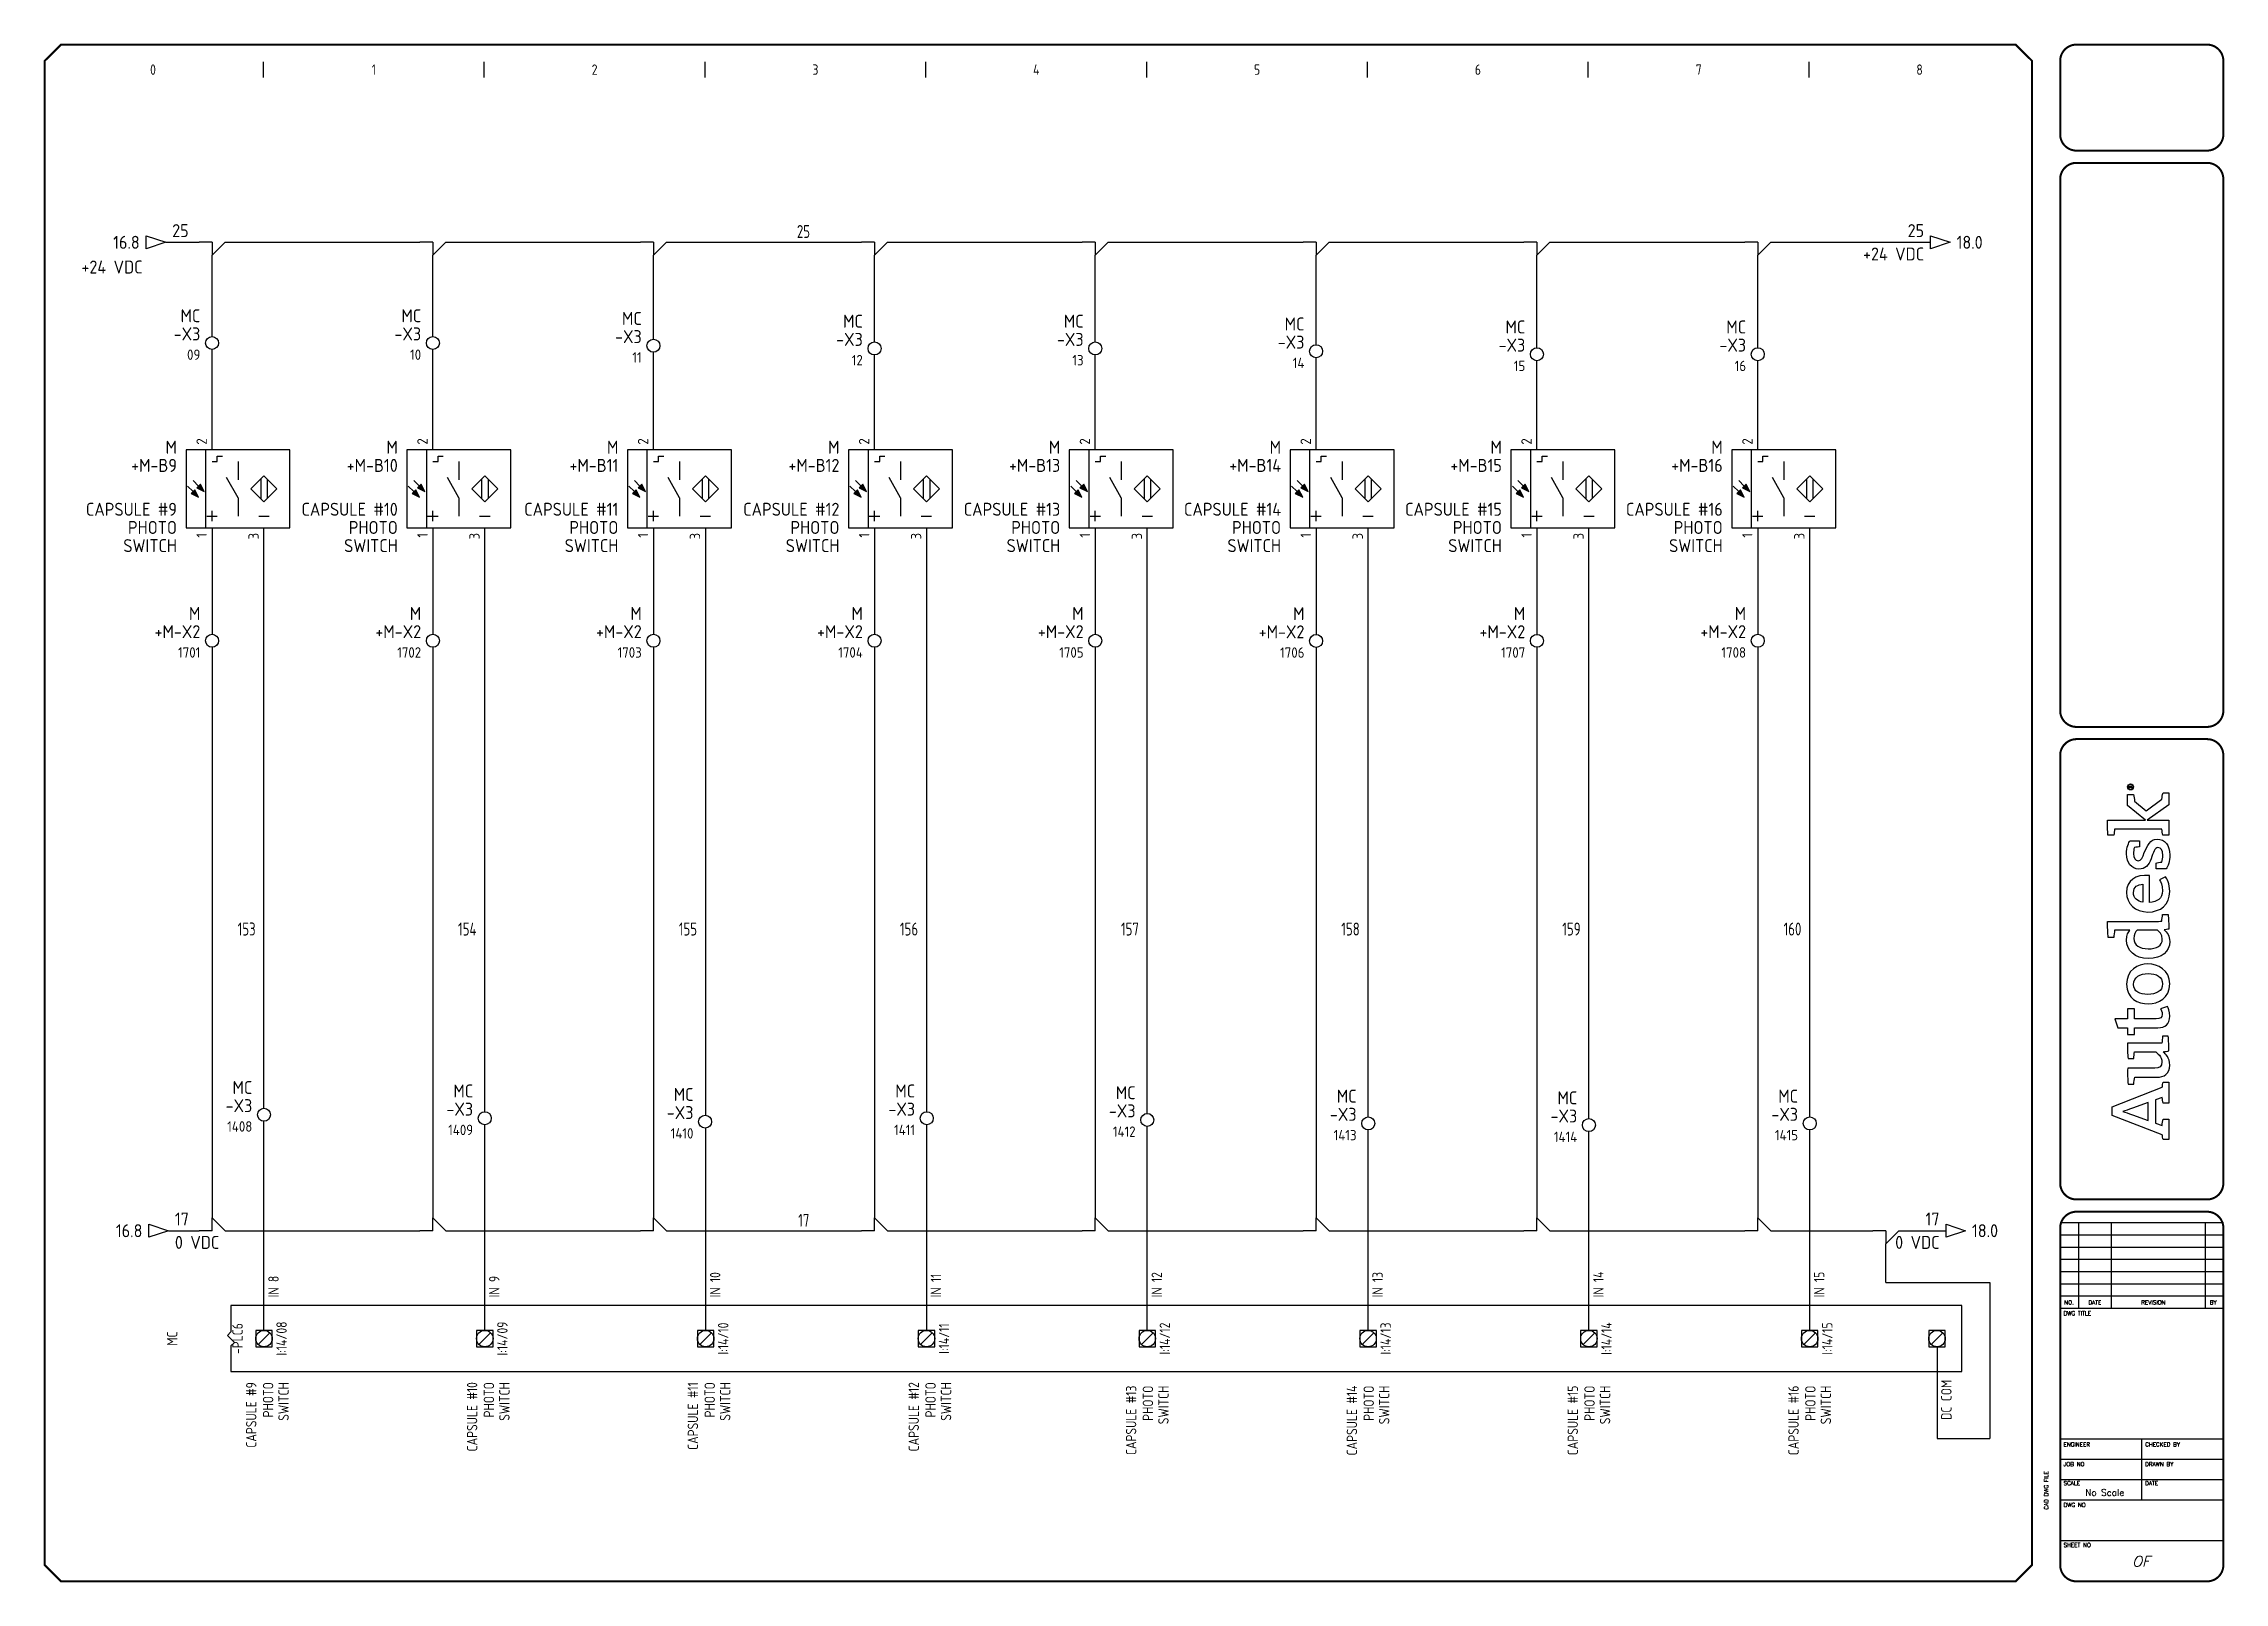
# Model space of a CAD drawing. Header units: millimetres. Extents: x 0 to 840, y 0 to 593.
import ezdxf
from ezdxf.enums import TextEntityAlignment as Align

# ---------------------------------------------------------------- set-up
doc = ezdxf.new("R2010")
doc.units = ezdxf.units.MM
doc.header["$LTSCALE"] = 10
doc.header["$MEASUREMENT"] = 0
for name, color, linetype in [('BLU_1.0mm^2', 5, 'Continuous'), ('BLU_1.5mm^2', 5, 'Continuous'), ('DESC', 150, 'Continuous'), ('GRN_1.0mm^2', 3, 'Continuous'), ('GRY_0.5mm^2', 9, 'Continuous'), ('LAYER_1', 160, 'Continuous'), ('LOC', 8, 'Continuous'), ('MISC', 7, 'Continuous'), ('SYMS', 7, 'Continuous'), ('TAGS', 150, 'Continuous'), ('TERMS', 123, 'Continuous'), ('TITLE', 7, 'Continuous'), ('WIRENO', 72, 'Continuous'), ('WIREREF', 52, 'Continuous'), ('WIREREF_DEST', 52, 'Continuous'), ('XREF', 7, 'Continuous')]:
    doc.layers.add(name, color=color, linetype=linetype)
doc.styles.add('ITALIC', font='ITALIC')
doc.styles.add('SIMPLEX', font='simplex')
doc.styles.add('WD_IEC', font='isocp2.shx', dxfattribs={"width": 0.9, "height": 4})

# ---------------------------------------------------------------- blocks, each defined once
blk = doc.blocks.new('PLCIO_51B4$$1')
at = {"layer": 'SYMS', "ltscale": 25}
for p, q in [((-12.7, 12.7), (-12.7, 2.54)), ((653.53, 12.7), (-12.7, 12.7)), ((653.53, -12.7), (653.53, 12.7)), ((-12.7, 2.54), (-14.05, 1.19)), ((-14.05, 1.19), (-11.35, -1.5)), ((-11.35, -1.5), (-12.7, -2.85)), ((-12.7, -2.85), (-12.7, -12.7)), ((-12.7, -12.7), (653.53, -12.7))]:
    blk.add_line(p, q, dxfattribs=at)
at = {"layer": 'SYMS'}
for p, q in [((-3.18, 3.17), (-3.18, -3.18)), ((3.17, 3.17), (-3.18, 3.17)), ((-3.18, 3.17), (-3.18, -3.18)), ((3.17, 3.17), (-3.18, 3.17)), ((-2.25, -2.25), (2.25, 2.25)), ((3.17, -3.18), (3.17, 3.17)), ((3.17, -3.18), (3.17, 3.17)), ((81.83, 3.17), (81.83, -3.18)), ((88.17, 3.17), (81.83, 3.17)), ((81.83, 3.17), (81.83, -3.18)), ((88.17, 3.17), (81.83, 3.17)), ((82.75, -2.25), (87.25, 2.25)), ((88.17, -3.18), (88.17, 3.17)), ((88.17, -3.18), (88.17, 3.17)), ((166.82, 3.17), (166.82, -3.18)), ((173.18, 3.17), (166.82, 3.17)), ((166.82, 3.17), (166.82, -3.18)), ((173.18, 3.17), (166.82, 3.17)), ((167.75, -2.25), (172.25, 2.25)), ((173.18, -3.18), (173.18, 3.17)), ((173.18, -3.18), (173.18, 3.17)), ((251.82, 3.17), (251.82, -3.18)), ((258.18, 3.17), (251.82, 3.17)), ((251.82, 3.17), (251.82, -3.18)), ((258.18, 3.17), (251.82, 3.17)), ((252.75, -2.25), (257.25, 2.25)), ((258.18, -3.18), (258.18, 3.17)), ((258.18, -3.18), (258.18, 3.17)), ((336.82, 3.17), (336.82, -3.18)), ((343.18, 3.17), (336.82, 3.17)), ((336.82, 3.17), (336.82, -3.18)), ((343.18, 3.17), (336.82, 3.17)), ((337.75, -2.25), (342.25, 2.25)), ((343.18, -3.18), (343.18, 3.17)), ((343.18, -3.18), (343.18, 3.17)), ((421.82, 3.17), (421.82, -3.18)), ((428.18, 3.17), (421.82, 3.17)), ((421.82, 3.17), (421.82, -3.18)), ((428.18, 3.17), (421.82, 3.17)), ((422.75, -2.25), (427.25, 2.25)), ((428.18, -3.18), (428.18, 3.17)), ((428.18, -3.18), (428.18, 3.17)), ((506.82, 3.17), (506.82, -3.18)), ((513.17, 3.17), (506.82, 3.17)), ((506.82, 3.17), (506.82, -3.18)), ((513.17, 3.17), (506.82, 3.17)), ((507.75, -2.25), (512.25, 2.25)), ((513.17, -3.18), (513.17, 3.17)), ((513.17, -3.18), (513.17, 3.17)), ((591.83, 3.17), (591.83, -3.18)), ((598.17, 3.17), (591.83, 3.17)), ((591.83, 3.17), (591.83, -3.18)), ((598.17, 3.17), (591.83, 3.17)), ((592.75, -2.25), (597.25, 2.25)), ((598.17, -3.18), (598.17, 3.17)), ((598.17, -3.18), (598.17, 3.17)), ((640.83, 3.17), (640.83, -3.18)), ((647.17, 3.17), (640.83, 3.17)), ((641.75, -2.25), (646.25, 2.25)), ((647.17, -3.18), (647.17, 3.17)), ((-3.18, -3.18), (3.17, -3.18)), ((-3.18, -3.18), (3.17, -3.18)), ((81.83, -3.18), (88.17, -3.18)), ((81.83, -3.18), (88.17, -3.18)), ((166.82, -3.18), (173.18, -3.18)), ((166.82, -3.18), (173.18, -3.18)), ((251.82, -3.18), (258.18, -3.18)), ((251.82, -3.18), (258.18, -3.18)), ((336.82, -3.18), (343.18, -3.18)), ((336.82, -3.18), (343.18, -3.18)), ((421.82, -3.18), (428.18, -3.18)), ((421.82, -3.18), (428.18, -3.18)), ((506.82, -3.18), (513.17, -3.18)), ((506.82, -3.18), (513.17, -3.18)), ((591.83, -3.18), (598.17, -3.18)), ((591.83, -3.18), (598.17, -3.18)), ((640.83, -3.18), (647.17, -3.18))]:
    blk.add_line(p, q, dxfattribs=at)
for centre in [(0, 0), (85, 0), (170, 0), (255, 0), (340, 0), (425, 0), (510, 0), (595, 0), (644, 0)]:
    blk.add_circle(centre, 3.17, dxfattribs=at)
at = {"ltscale": 25, "style": 'WD_IEC', "width": 0.8}
blk.add_attdef('LOC', text='', height=3.17, rotation=90, dxfattribs=at).set_placement((-33.34, 0), align=Align.CENTER)
at = {"ltscale": 25, "style": 'WD_IEC'}
blk.add_attdef('TAG_1', text='', height=3.17, rotation=90, dxfattribs=at).set_placement((-8.17, 0), align=Align.CENTER)
at = {"layer": 'SYMS', "style": 'WD_IEC', "width": 0.9}
for tag, p in [('TERMDESC09', (1.65, 15.88)), ('TERMDESC10', (86.65, 15.88)), ('TERMDESC11', (171.65, 15.88)), ('TERMDESC12', (256.65, 15.88)), ('TERMDESC13', (341.65, 15.88)), ('TERMDESC14', (426.65, 15.88)), ('TERMDESC15', (511.65, 15.88)), ('TERMDESC16', (596.65, 15.88))]:
    blk.add_attdef(tag, text='', height=3.17, rotation=90, dxfattribs=at).set_placement(p, align=Align.TOP_LEFT)
for tag, p in [('TERM09', (-4.76, 0)), ('TERM10', (80.24, 0)), ('TERM11', (165.24, 0)), ('TERM12', (250.24, 0)), ('TERM13', (335.24, 0)), ('TERM14', (420.24, 0)), ('TERM15', (505.24, 0)), ('TERM16', (590.24, 0)), ('TERM17', (639.24, 0))]:
    blk.add_attdef(tag, text='', height=3.17, rotation=90, dxfattribs=at).set_placement(p, align=Align.CENTER)
at = {"layer": 'SYMS', "style": 'WD_IEC', "flags": 1}
for tag, p in [('X2TERM09', (0, 3.17)), ('X2TERM10', (85, 3.17)), ('X2TERM11', (170, 3.17)), ('X2TERM12', (255, 3.17)), ('X2TERM13', (340, 3.17)), ('X2TERM14', (425, 3.17)), ('X2TERM15', (510, 3.17)), ('X2TERM16', (595, 3.17)), ('X8TERM17', (644, -3.18))]:
    blk.add_attdef(tag, text='', height=0.254, rotation=90, dxfattribs=at).set_placement(p, align=Align.RIGHT)
at = {"layer": 'SYMS', "style": 'WD_IEC'}
for tag, p in [('TAGA09', (4.76, 0)), ('TAGA10', (89.76, 0)), ('TAGA11', (174.76, 0)), ('TAGA12', (259.76, 0)), ('TAGA13', (344.76, 0)), ('TAGA14', (429.76, 0)), ('TAGA15', (514.76, 0)), ('TAGA16', (599.76, 0))]:
    blk.add_attdef(tag, text='', height=3.17, rotation=90, dxfattribs=at).set_placement(p, align=Align.TOP_CENTER)
at = {"layer": 'SYMS', "style": 'WD_IEC', "width": 0.9}
blk.add_attdef('TERMDESC17', text='', height=3.17, rotation=90, dxfattribs=at).set_placement((645.59, -15.88), align=Align.TOP_RIGHT)
for tag, p in [('DESCA09', (-2.38, -29.37)), ('DESCB09', (1.59, -29.37)), ('DESCC09', (5.56, -29.37)), ('DESCD09', (9.52, -29.37)), ('DESCE09', (13.49, -29.37)), ('DESCA10', (82.62, -29.37)), ('DESCB10', (86.59, -29.37)), ('DESCC10', (90.56, -29.37)), ('DESCD10', (94.53, -29.37)), ('DESCE10', (98.49, -29.37)), ('DESCA11', (167.62, -29.37)), ('DESCB11', (171.59, -29.37)), ('DESCC11', (175.56, -29.37)), ('DESCD11', (179.53, -29.37)), ('DESCE11', (183.49, -29.37)), ('DESCA12', (252.62, -29.37)), ('DESCB12', (256.59, -29.37)), ('DESCC12', (260.56, -29.37)), ('DESCD12', (264.53, -29.37)), ('DESCE12', (268.49, -29.37)), ('DESCA13', (337.62, -29.37)), ('DESCB13', (341.59, -29.37)), ('DESCC13', (345.56, -29.37)), ('DESCD13', (349.53, -29.37)), ('DESCE13', (353.49, -29.37)), ('DESCA14', (422.62, -29.37)), ('DESCB14', (426.59, -29.37)), ('DESCC14', (430.56, -29.37)), ('DESCD14', (434.53, -29.37)), ('DESCE14', (438.49, -29.37)), ('DESCA15', (507.62, -29.37)), ('DESCB15', (511.59, -29.37)), ('DESCC15', (515.56, -29.37)), ('DESCD15', (519.53, -29.37)), ('DESCE15', (523.49, -29.37)), ('DESCA16', (592.62, -29.37)), ('DESCB16', (596.59, -29.37)), ('DESCC16', (600.56, -29.37)), ('DESCD16', (604.53, -29.37)), ('DESCE16', (608.49, -29.37))]:
    blk.add_attdef(tag, text='', height=3.17, rotation=90, dxfattribs=at).set_placement(p, align=Align.RIGHT)
blk = doc.blocks.new('HA1S1')
blk.add_lwpolyline([(0, 1.25), (3.75, 0), (0, -1.25)], close=True)
at = {"style": 'WD_IEC'}
for tag, height, flags, p in [('WIRENO', 2.5, 8, (-1.25, 1)), ('SIGCODE', 1, 1, (5, 1.8))]:
    blk.add_attdef(tag, text='', height=height, dxfattribs=dict(at, flags=flags)).set_placement(p, align=Align.RIGHT)
at = {"style": 'WD_IEC', "flags": 1}
blk.add_attdef('X4TERM01', (0, 0), '', height=0.32, dxfattribs=at)
at = {"style": 'WD_IEC'}
blk.add_attdef('XREF', text='', height=2.5, dxfattribs=at).set_placement((5, 0), align=Align.MIDDLE_LEFT)
blk.add_attdef('DESC1', text='', height=2.5, dxfattribs=at).set_placement((-1.25, -1), align=Align.TOP_RIGHT)
blk = doc.blocks.new('VPX11PE3R')
for p, q in [((-1.25, 7.5), (-1.25, -7.5)), ((0, 5.25), (1, 5.25)), ((1, 5.25), (1, 6.25)), ((1, 6.25), (2, 6.25)), ((5, 5.25), (5, 1.75)), ((-3.66, -0.53), (-4.72, 0.53)), ((-2.59, 0.53), (-3.66, 1.59)), ((-2.24, 0.88), (-2.95, 0.18)), ((-2.95, 0.18), (-1.53, -0.53)), ((-1.53, -0.53), (-2.24, 0.88)), ((5, -1.75), (2.81, 2.19)), ((9.38, 1.87), (9.38, -1.88)), ((10.62, 1.87), (10.62, -1.88)), ((-3.3, -0.18), (-4.01, -0.88)), ((-4.01, -0.88), (-2.59, -1.59)), ((-2.59, -1.59), (-3.3, -0.18)), ((5, -1.75), (5, -5.25)), ((-1, -5.25), (1, -5.25)), ((0, -6.25), (0, -4.25)), ((9, -5.25), (11, -5.25))]:
    blk.add_line(p, q)
for points in [[(-5, -7.5), (15, -7.5), (15, 7.5), (-5, 7.5)], [(10, 2.5), (12.5, 0), (10, -2.5), (7.5, 0)]]:
    blk.add_lwpolyline(points, close=True)
for points in [[(-2.24, 0.88), (-2.95, 0.18), (-1.53, -0.53)], [(-3.3, -0.18), (-4.01, -0.88), (-2.59, -1.59)]]:
    blk.add_solid(points)
at = {"style": 'WD_IEC'}
for tag, p in [('INST', (-6.75, 10.25)), ('LOC', (-6.75, 6.75)), ('TAG1', (-6.75, 3.25)), ('DESC1', (-6.75, -5.2)), ('DESC2', (-6.75, -8.7)), ('DESC3', (-6.75, -12.2))]:
    blk.add_attdef(tag, text='', height=2.5, dxfattribs=at).set_placement(p, align=Align.RIGHT)
blk.add_attdef('TERM02', (-1, 8.5), '', height=2, rotation=90, dxfattribs=at)
at = {"style": 'WD_IEC', "flags": 1}
for tag, p, height in [('X2TERM02', (0, 7.5), 0.32), ('MFG', (17.75, 6.5), 1.5), ('CAT', (17.75, 4), 1.5), ('ASSYCODE', (16, -4), 1), ('X8TERM01', (0, -7.5), 0.32), ('X8TERM03', (10, -7.5), 0.32), ('FAMILY', (16, -5.5), 1), ('CATDESC', (16, -7), 1)]:
    blk.add_attdef(tag, p, '', height=height, dxfattribs=at)
at = {"lineweight": 15, "style": 'WD_IEC'}
blk.add_attdef('XREF', text='', height=2.5, dxfattribs=at).set_placement((-6.75, -1.35), align=Align.RIGHT)
at = {"style": 'WD_IEC'}
for tag, p in [('TERM01', (-1, -8.5)), ('TERM03', (9, -8.5))]:
    blk.add_attdef(tag, text='', height=2, rotation=90, dxfattribs=at).set_placement(p, align=Align.RIGHT)
blk = doc.blocks.new('HA1D3')
blk.add_lwpolyline([(0, 0), (-3.75, -1.25), (-3.75, 1.25)], close=True)
at = {"style": 'WD_IEC'}
blk.add_attdef('XREF', text='', height=2.5, dxfattribs=at).set_placement((-5, 0), align=Align.MIDDLE_RIGHT)
at = {"style": 'WD_IEC', "flags": 1}
blk.add_attdef('SIGCODE', text='', height=1, dxfattribs=at).set_placement((-2.5, 1.8), align=Align.RIGHT)
at = {"style": 'WD_IEC'}
for tag, p, height, flags in [('X1TERM01', (0, 0), 0.32, 1), ('WIRENO', (1.25, 1), 2.5, 8)]:
    blk.add_attdef(tag, p, '', height=height, dxfattribs=dict(at, flags=flags))
blk.add_attdef('DESC1', text='', height=2.5, dxfattribs=at).set_placement((1.25, -1), align=Align.TOP_LEFT)
blk = doc.blocks.new('VT0002')
blk.add_circle((0, 0), 1.25)
at = {"style": 'WD_IEC'}
for tag, p in [('INST', (-2.25, 7.5)), ('LOC', (-2.25, 4))]:
    blk.add_attdef(tag, text='', height=2.5, dxfattribs=at).set_placement(p, align=Align.RIGHT)
at = {"style": 'WD_IEC', "flags": 1}
for tag, p, height in [('ASSYCODE', (2.75, 10.75), 1), ('CATDESC', (2.75, 9.25), 1), ('MFG', (2.75, 7.25), 1.5), ('CAT', (2.75, 4.75), 1.5), ('X4TERM01', (-1.25, 0), 0.32), ('X4PIN01', (-1.25, 1), 0.4), ('X4TERMDESC01', (-1.25, 0.5), 0.4), ('X2TERM01', (0, 1.25), 0.32), ('X2PIN01', (0, 2.25), 0.4), ('X2TERMDESC01', (0, 1.75), 0.4), ('X8PIN01', (0, -0.25), 0.4), ('X1TERM01', (1.25, 0), 0.32), ('X1PIN01', (1.25, 1), 0.4), ('X1TERMDESC01', (1.25, 0.5), 0.4), ('X8TERM01', (0, -1.25), 0.32), ('X8TERMDESC01', (0, -0.75), 0.4), ('STRIPSEQ', (0, -3), 0.4), ('LINKTERM', (0, -2), 0.4)]:
    blk.add_attdef(tag, p, '', height=height, dxfattribs=at)
at = {"style": 'WD_IEC', "flags": 8}
for tag, height, p in [('TAGSTRIP', 2.5, (-2.25, 0.5)), ('TERM01', 2, (-2.25, -3.25))]:
    blk.add_attdef(tag, text='', height=height, dxfattribs=at).set_placement(p, align=Align.RIGHT)
blk = doc.blocks.new('AI9-BLK2')
at = {"layer": 'LAYER_1', "color": 7}
blk.add_circle((0, 0), 2.03, dxfattribs=at)
blk.add_open_spline([(1.7, 0), (1.7, -1), (1, -1.8), (0, -1.8), (-1, -1.8), (-1.7, -1), (-1.7, 0), (-1.7, 1), (-1, 1.8), (0, 1.8), (1, 1.8), (1.7, 1), (1.7, 0)], degree=3, knots=[0, 0, 0, 0, 1, 1, 1, 2, 2, 2, 3, 3, 3, 4, 4, 4, 4], dxfattribs=at)
blk = doc.blocks.new('AI9-BLK1')
at = {"layer": 'LAYER_1', "color": 7}
for points, knots in [([(0.7, -1.1), (0.7, -1.1), (0.2, -0.4), (0.2, -0.4), (0.1, -0.2), (0, -0.2), (-0.1, -0.1), (0.3, 0), (0.5, 0.2), (0.5, 0.5), (0.5, 0.8), (0.3, 1.1), (-0.2, 1.1), (-0.2, 1.1), (-0.8, 1.1), (-0.8, 1.1), (-0.8, 1.1), (-0.8, -1.1), (-0.8, -1.1), (-0.8, -1.1), (-0.5, -1.1), (-0.5, -1.1), (-0.5, -1.1), (-0.5, -0.1), (-0.5, -0.1), (-0.4, -0.1), (-0.3, -0.2), (-0.2, -0.3), (-0.2, -0.3), (0.3, -1.1), (0.3, -1.1), (0.3, -1.1), (0.7, -1.1), (0.7, -1.1)], [0, 0, 0, 0, 1, 1, 1, 2, 2, 2, 3, 3, 3, 4, 4, 4, 5, 5, 5, 6, 6, 6, 7, 7, 7, 8, 8, 8, 9, 9, 9, 10, 10, 10, 11, 11, 11, 11]), ([(0.2, 0.5), (0.2, 0.2), (-0.1, 0.1), (-0.3, 0.1), (-0.3, 0.1), (-0.5, 0.1), (-0.5, 0.1), (-0.5, 0.1), (-0.5, 0.8), (-0.5, 0.8), (-0.5, 0.8), (-0.2, 0.8), (-0.2, 0.8), (0.1, 0.8), (0.2, 0.7), (0.2, 0.5)], [0, 0, 0, 0, 1, 1, 1, 2, 2, 2, 3, 3, 3, 4, 4, 4, 5, 5, 5, 5])]:
    blk.add_open_spline(points, degree=3, knots=knots, dxfattribs=at)
blk = doc.blocks.new('LOGO')
for points, knots in [([(35.2, 4.3), (35.2, 4.3), (22.1, 38.1), (22.1, 38.1), (22.1, 38.1), (16.1, 38.1), (16.1, 38.1), (16.1, 38.1), (3.2, 4.3), (3.2, 4.3), (2.2, 4.2), (0.9, 4), (0, 3.7), (0, 3.7), (0, 0), (0, 0), (0, 0), (13.7, 0), (13.7, 0), (13.7, 0), (13.7, 3.7), (13.7, 3.7), (12.4, 4), (10.9, 4.3), (9.5, 4.4), (9.5, 4.4), (11.1, 8.8), (11.1, 8.8), (11.1, 8.8), (26.8, 8.8), (26.8, 8.8), (26.8, 8.8), (28.4, 4.3), (28.4, 4.3), (27, 4.2), (25.8, 4), (24.5, 3.7), (24.5, 3.7), (24.5, 0), (24.5, 0), (24.5, 0), (38.7, 0), (38.7, 0), (38.7, 0), (38.7, 3.7), (38.7, 3.7), (37.9, 3.9), (36, 4.3), (35.2, 4.3)], [0, 0, 0, 0, 1, 1, 1, 2, 2, 2, 3, 3, 3, 4, 4, 4, 5, 5, 5, 6, 6, 6, 7, 7, 7, 8, 8, 8, 9, 9, 9, 10, 10, 10, 11, 11, 11, 12, 12, 12, 13, 13, 13, 14, 14, 14, 15, 15, 15, 16, 16, 16, 16]), ([(12.8, 13.8), (12.8, 13.8), (16.6, 24.3), (16.6, 24.3), (17.8, 27.5), (18.2, 28.8), (18.8, 30.9), (18.8, 30.9), (18.9, 30.9), (18.9, 30.9), (19.6, 28.9), (20, 27.5), (21.1, 24.3), (21.1, 24.3), (24.9, 13.8), (24.9, 13.8), (24.9, 13.8), (12.8, 13.8), (12.8, 13.8)], [0, 0, 0, 0, 1, 1, 1, 2, 2, 2, 3, 3, 3, 4, 4, 4, 5, 5, 5, 6, 6, 6, 6]), ([(70.8, 23.1), (70.8, 23.1), (70.8, 27.7), (70.8, 27.7), (70.8, 27.7), (75.3, 27.7), (75.3, 27.7), (75.3, 27.7), (75.3, 34.3), (75.3, 34.3), (75.3, 34.3), (81.3, 36.2), (81.3, 36.2), (81.3, 36.2), (81.3, 27.7), (81.3, 27.7), (81.3, 27.7), (88, 27.7), (88, 27.7), (88, 27.7), (88, 23.1), (88, 23.1), (88, 23.1), (81.3, 23.1), (81.3, 23.1), (81.3, 23.1), (81.3, 8.4), (81.3, 8.4), (81.3, 5.6), (82.1, 4.3), (84.3, 4.3), (86, 4.3), (87.5, 5.1), (88, 5.5), (88, 5.5), (89.7, 0.9), (89.7, 0.9), (88.7, 0.3), (86.5, -0.7), (83.2, -0.7), (77.6, -0.7), (75.3, 2.4), (75.3, 7.4), (75.3, 7.4), (75.3, 23.1), (75.3, 23.1), (75.3, 23.1), (70.8, 23.1), (70.8, 23.1)], [0, 0, 0, 0, 1, 1, 1, 2, 2, 2, 3, 3, 3, 4, 4, 4, 5, 5, 5, 6, 6, 6, 7, 7, 7, 8, 8, 8, 9, 9, 9, 10, 10, 10, 11, 11, 11, 12, 12, 12, 13, 13, 13, 14, 14, 14, 15, 15, 15, 16, 16, 16, 16]), ([(147.1, 4.7), (147.1, 5.4), (147, 6.1), (147, 6.9), (147, 6.9), (147, 41.1), (147, 41.1), (143.4, 41.2), (139.3, 41), (136.1, 40.7), (136.1, 40.7), (136.1, 37), (136.1, 37), (137.7, 36.8), (139.6, 36.6), (141, 36.4), (141, 36.4), (141, 36.4), (141, 36.4), (141, 36.4), (141, 26.2), (141, 26.2), (140, 27.1), (138, 28.4), (134.3, 28.4), (127.3, 28.4), (122, 22.6), (122, 13.8), (122, 4.5), (126.6, -0.7), (133.4, -0.7), (137.1, -0.7), (139.6, 1.1), (141.3, 3.1), (141.3, 2.1), (141.6, 0.6), (141.8, 0), (145.2, -0.2), (148.7, 0.1), (151.7, 0.4), (151.7, 0.4), (151.7, 4.1), (151.7, 4.1), (150.2, 4.2), (148.4, 4.5), (147.1, 4.7)], [0, 0, 0, 0, 1, 1, 1, 2, 2, 2, 3, 3, 3, 4, 4, 4, 5, 5, 5, 6, 6, 6, 7, 7, 7, 8, 8, 8, 9, 9, 9, 10, 10, 10, 11, 11, 11, 12, 12, 12, 13, 13, 13, 14, 14, 14, 15, 15, 15, 15]), ([(229.4, 4.6), (229.4, 4.6), (221.5, 15.2), (221.5, 15.2), (221.5, 15.2), (228, 23), (228, 23), (229.4, 23.1), (231.3, 23.3), (232.4, 23.6), (232.4, 23.6), (232.4, 27.7), (232.4, 27.7), (232.4, 27.7), (225, 27.7), (225, 27.7), (225, 27.7), (215.2, 15.6), (215.2, 15.6), (215.2, 15.6), (215.2, 41.2), (215.2, 41.2), (211.8, 41.3), (208.2, 41.2), (205.1, 40.9), (205.1, 40.9), (205.1, 36.9), (205.1, 36.9), (206.5, 36.8), (208, 36.6), (209.1, 36.5), (209.1, 36.5), (209.1, 4.5), (209.1, 4.5), (207.8, 4.4), (206.3, 4.2), (205.1, 4), (205.1, 4), (205.1, 0), (205.1, 0), (205.1, 0), (215.2, 0), (215.2, 0), (215.2, 0), (215.2, 14.5), (215.2, 14.5), (215.2, 14.5), (225.6, 0), (225.6, 0), (225.6, 0), (233.7, 0), (233.7, 0), (233.7, 0), (233.7, 3.8), (233.7, 3.8), (232.2, 4.2), (230.6, 4.4), (229.4, 4.6)], [0, 0, 0, 0, 1, 1, 1, 2, 2, 2, 3, 3, 3, 4, 4, 4, 5, 5, 5, 6, 6, 6, 7, 7, 7, 8, 8, 8, 9, 9, 9, 10, 10, 10, 11, 11, 11, 12, 12, 12, 13, 13, 13, 14, 14, 14, 15, 15, 15, 16, 16, 16, 17, 17, 17, 18, 18, 18, 19, 19, 19, 19]), ([(59.7, -0.1), (59.5, 0.6), (59.2, 2.6), (59.1, 3.8), (57.8, 2), (54.9, -0.7), (50.2, -0.7), (44.2, -0.7), (42, 3.1), (42, 8.1), (42, 8.1), (42, 22.9), (42, 22.9), (40.6, 23.2), (38.8, 23.4), (37.3, 23.5), (37.3, 23.5), (37.3, 27.3), (37.3, 27.3), (40.3, 27.6), (44.4, 27.8), (48, 27.6), (48, 27.6), (48, 9.3), (48, 9.3), (48, 6.2), (49.1, 4.5), (52.3, 4.5), (55.8, 4.5), (58.4, 7.9), (59, 8.6), (59, 8.6), (59, 23), (59, 23), (57.8, 23.2), (56, 23.4), (54.6, 23.5), (54.6, 23.5), (54.6, 27.3), (54.6, 27.3), (57.6, 27.7), (61.5, 27.8), (65, 27.7), (65, 27.7), (65, 4.6), (65, 4.6), (66.3, 4.4), (68.1, 4.2), (69.6, 4.1), (69.6, 4.1), (69.6, 0.3), (69.6, 0.3), (66.7, 0), (63, -0.2), (59.7, -0.1)], [0, 0, 0, 0, 1, 1, 1, 2, 2, 2, 3, 3, 3, 4, 4, 4, 5, 5, 5, 6, 6, 6, 7, 7, 7, 8, 8, 8, 9, 9, 9, 10, 10, 10, 11, 11, 11, 12, 12, 12, 13, 13, 13, 14, 14, 14, 15, 15, 15, 16, 16, 16, 17, 17, 17, 18, 18, 18, 18]), ([(104.8, -0.7), (95.2, -0.7), (91.4, 7), (91.4, 13.8), (91.4, 20.6), (95.1, 28.4), (104.6, 28.4), (114.1, 28.4), (118.3, 20.8), (118.3, 14), (118.3, 7.2), (114.2, -0.7), (104.8, -0.7)], [0, 0, 0, 0, 1, 1, 1, 2, 2, 2, 3, 3, 3, 4, 4, 4, 4]), ([(104.5, 23.6), (99.6, 23.6), (97.8, 19.5), (97.8, 14), (97.8, 8.5), (99.9, 4.1), (104.8, 4.1), (109.8, 4.1), (111.8, 8.2), (111.8, 13.8), (111.8, 19.3), (109.5, 23.6), (104.5, 23.6)], [0, 0, 0, 0, 1, 1, 1, 2, 2, 2, 3, 3, 3, 4, 4, 4, 4]), ([(141, 7.6), (140.3, 6.7), (138.2, 4.3), (135, 4.3), (130.5, 4.3), (128.5, 8.1), (128.5, 13.8), (128.5, 19.6), (130.9, 23.5), (135.4, 23.5), (138.3, 23.5), (139.9, 22.3), (141, 21.3), (141, 21.3), (141, 7.6), (141, 7.6)], [0, 0, 0, 0, 1, 1, 1, 2, 2, 2, 3, 3, 3, 4, 4, 4, 5, 5, 5, 5]), ([(167.6, 4.1), (171.4, 4.1), (173.8, 5.5), (175, 6.2), (175, 6.2), (177.1, 2.1), (177.1, 2.1), (175.5, 1.1), (172.6, -0.7), (167.2, -0.7), (158.2, -0.7), (153.3, 5.5), (153.3, 14), (153.3, 22.5), (158.9, 28.4), (166.4, 28.4), (174.6, 28.4), (178.7, 22.5), (177.9, 12.9), (177.9, 12.9), (159.8, 12.9), (159.8, 12.9), (160, 7.9), (162.3, 4.1), (167.6, 4.1)], [0, 0, 0, 0, 1, 1, 1, 2, 2, 2, 3, 3, 3, 4, 4, 4, 5, 5, 5, 6, 6, 6, 7, 7, 7, 8, 8, 8, 8]), ([(172, 17.3), (171.9, 20.8), (170.4, 23.7), (166.3, 23.7), (162.6, 23.7), (160.6, 21.2), (159.9, 17.3), (159.9, 17.3), (172, 17.3), (172, 17.3)], [0, 0, 0, 0, 1, 1, 1, 2, 2, 2, 3, 3, 3, 3]), ([(193.3, 16.4), (190.2, 17.6), (187.8, 18.3), (187.8, 20.5), (187.8, 22.6), (189.9, 23.7), (192.6, 23.7), (194.1, 23.7), (195.6, 23.5), (196.8, 23.1), (196.9, 21.9), (197.1, 20.1), (197.3, 19.6), (197.3, 19.6), (201.3, 19.6), (201.3, 19.6), (201.3, 19.6), (201.3, 26.1), (201.3, 26.1), (200.2, 26.8), (197.1, 28.4), (192.4, 28.4), (186.5, 28.4), (182.2, 25), (182.2, 20.1), (182.2, 15.7), (184.9, 13.4), (189.1, 11.9), (193.4, 10.4), (196.7, 9.3), (196.7, 7.2), (196.7, 5.1), (195, 3.9), (191.4, 3.9), (189.9, 3.9), (188.1, 4.1), (187, 4.6), (186.9, 5.9), (186.6, 7.8), (186.3, 8.4), (186.3, 8.4), (182.3, 8.4), (182.3, 8.4), (182.3, 8.4), (182.3, 1.6), (182.3, 1.6), (182.3, 1.6), (182.3, 1.6), (182.3, 1.6), (184.1, 0.5), (187.5, -0.8), (191.8, -0.8), (198.3, -0.8), (202.4, 2.6), (202.4, 7.8), (202.4, 12.5), (197.8, 14.6), (193.3, 16.4)], [0, 0, 0, 0, 1, 1, 1, 2, 2, 2, 3, 3, 3, 4, 4, 4, 5, 5, 5, 6, 6, 6, 7, 7, 7, 8, 8, 8, 9, 9, 9, 10, 10, 10, 11, 11, 11, 12, 12, 12, 13, 13, 13, 14, 14, 14, 15, 15, 15, 16, 16, 16, 17, 17, 17, 18, 18, 18, 19, 19, 19, 19])]:
    blk.add_open_spline(points, degree=3, knots=knots)
for name, p in [('AI9-BLK2', (237.6, 25.7)), ('AI9-BLK1', (237.8, 25.7))]:
    blk.add_blockref(name, p)
blk = doc.blocks.new('acade_title')
at = {"layer": 'SYMS'}
for p, q in [((85, 580), (85, 586)), ((170, 580), (170, 586)), ((255, 580), (255, 586)), ((340, 580), (340, 586)), ((425, 580), (425, 586)), ((510, 580), (510, 586)), ((595, 580), (595, 586)), ((680, 580), (680, 586))]:
    blk.add_line(p, q, dxfattribs=at)
at = {"layer": 'TITLE'}
for p, q in [((765.79, 586.36), (765.79, 551.29)), ((776.63, 138.97), (839.44, 138.97)), ((783.7, 138.97), (783.7, 106)), ((796.26, 138.97), (796.26, 106)), ((832.38, 138.97), (832.38, 106)), ((776.63, 134.26), (839.44, 134.26)), ((776.63, 129.55), (839.44, 129.55)), ((776.63, 124.84), (839.44, 124.84)), ((776.63, 120.13), (839.44, 120.13)), ((776.63, 115.42), (839.44, 115.42)), ((776.63, 110.71), (839.44, 110.71)), ((776.63, 106), (839.44, 106)), ((765.79, 7.07), (765.79, 55.62)), ((776.63, 55.75), (839.44, 55.75)), ((808.04, 32.19), (808.04, 55.75)), ((776.63, 47.89), (839.44, 47.89)), ((776.63, 40.04), (839.44, 40.04)), ((776.63, 32.19), (839.44, 32.19)), ((776.63, 16.49), (839.44, 16.49))]:
    blk.add_line(p, q, dxfattribs=at)
at = {"layer": 'TITLE', "const_width": 0.784}
blk.add_lwpolyline([(765.79, 7.07), (765.79, 586.36), (759.5, 592.64), (7.07, 592.64), (0.79, 586.36), (0.79, 7.07), (7.07, 0.79), (759.5, 0.79)], close=True, dxfattribs=at)
for points in [[(782.91, 592.64, 0.414214), (776.63, 586.36, 0.414214)], [(839.44, 586.36, 0.414214), (833.16, 592.64, 0.414214)], [(776.63, 558.09, 0.414214), (782.91, 551.81, 0.414214)], [(833.16, 551.81, 0.414214), (839.44, 558.09, 0.414214)], [(782.91, 547.1, 0.414214), (776.63, 540.82, 0.414214)], [(839.44, 540.82, 0.414214), (833.16, 547.1, 0.414214)], [(776.63, 336.15, 0.414214), (782.91, 329.87, 0.414214)], [(833.16, 329.87, 0.414214), (839.44, 336.15, 0.414214)], [(782.91, 325.16, 0.414214), (776.63, 318.88, 0.414214)], [(839.44, 318.88, 0.414214), (833.16, 325.16, 0.414214)], [(776.63, 154.15, 0.414214), (782.91, 147.87, 0.414214)], [(833.16, 147.87, 0.414214), (839.44, 154.15, 0.414214)], [(782.91, 143.16, 0.414214), (776.63, 136.88, 0.414214)], [(839.44, 136.88, 0.414214), (833.16, 143.16, 0.414214)], [(776.63, 7.07, 0.414214), (782.91, 0.79, 0.414214)], [(833.16, 0.79, 0.414214), (839.44, 7.07, 0.414214)]]:
    blk.add_lwpolyline(points, format="xyb", dxfattribs=at)
for points in [[(833.16, 592.64), (782.91, 592.64)], [(776.63, 586.36), (776.63, 558.09)], [(839.44, 586.36), (839.44, 558.09)], [(833.16, 551.81), (782.91, 551.81)], [(833.16, 547.1), (782.91, 547.1)], [(776.63, 540.82), (776.63, 336.15)], [(839.44, 540.82), (839.44, 336.15)], [(782.91, 329.87), (833.16, 329.87)], [(782.91, 325.16), (833.16, 325.16)], [(782.91, 147.87), (833.16, 147.87)], [(782.91, 143.16), (833.16, 143.16)], [(776.63, 136.88), (776.63, 7.07)], [(839.44, 136.88), (839.44, 7.07)], [(782.91, 0.79), (833.16, 0.79)]]:
    blk.add_lwpolyline(points, dxfattribs=at)
at = {"layer": 'TITLE', "color": 7, "const_width": 0.784}
for points in [[(776.63, 318.88), (776.63, 154.15)], [(839.44, 318.88), (839.44, 154.15)]]:
    blk.add_lwpolyline(points, dxfattribs=at)
at = {"xscale": 0.571500000000015, "yscale": 0.571500000000015, "zscale": 0.571500000000015, "rotation": 90}
blk.add_blockref('LOGO', (818.39, 170.97), dxfattribs=at)
at = {"layer": 'SYMS', "style": 'WD_IEC', "width": 0.9}
for s, p in [('0', (42.5, 581)), ('1', (127.5, 581)), ('2', (212.5, 581)), ('3', (297.5, 581)), ('4', (382.5, 581)), ('5', (467.5, 581)), ('6', (552.5, 581)), ('7', (637.5, 581)), ('8', (722.5, 581))]:
    blk.add_text(s, height=4, dxfattribs=at).set_placement(p, align=Align.CENTER)
at = {"layer": 'TITLE', "color": 1, "style": 'SIMPLEX'}
for s, p in [('DWG TITLE', (777.94, 103.25)), ('ENGINEER', (777.94, 52.74)), ('CHECKED BY', (809.35, 52.74)), ('JOB NO', (777.94, 45.15)), ('DRAWN BY', (809.35, 45.15)), ('SCALE', (777.94, 37.82)), ('DATE', (809.35, 37.82)), ('DWG NO', (777.94, 29.44)), ('SHEET NO', (777.94, 14))]:
    blk.add_text(s, height=1.57, dxfattribs=at).set_placement(p)
at = {"layer": 'TITLE', "color": 1}
for s, height, style, p in [('NO.', 1.57, 'SIMPLEX', (780.03, 108.22)), ('DATE', 1.57, 'SIMPLEX', (789.98, 108.22)), ('REVISION', 1.57, 'SIMPLEX', (812.49, 108.22)), ('BY', 1.57, 'SIMPLEX', (835.52, 108.22)), ('OF', 4, 'ITALIC', (807.77, 8.51))]:
    blk.add_text(s, height=height, dxfattribs=dict(at, style=style)).set_placement(p, align=Align.MIDDLE)
at = {"layer": 'TITLE', "color": 1, "style": 'SIMPLEX'}
blk.add_text('CAD DWG FILE', height=1.5703, rotation=90, dxfattribs=at).set_placement((772.05, 28.4))
at = {"layer": 'TITLE', "color": 1, "style": 'ITALIC'}
for tag, height, p in [('TITLE#1', 3, (806.47, 85.58)), ('TITLE#2', 3, (806.47, 80.5)), ('TITLE#3', 3, (806.47, 75.41)), ('TITLE#4', 3, (806.47, 70.33)), ('DWG#', 4, (806.47, 20.76))]:
    blk.add_attdef(tag, text='', height=height, dxfattribs=at).set_placement(p, align=Align.CENTER)
at = {"layer": 'TITLE', "color": 1, "style": 'SIMPLEX'}
blk.add_attdef('CAD#', (772.63, 49.19), '', height=2.5, rotation=90, dxfattribs=at)
at = {"layer": 'TITLE', "color": 1}
for tag, p, height, style in [('ENGINEER', (783.37, 49.19), 2.5, 'ITALIC'), ('CHKDBY', (813.2, 49.2), 2.5, 'ITALIC'), ('JOB#', (789.06, 41.3), 2.5, 'SIMPLEX'), ('DRAWNBY', (814.95, 41.3), 2.5, 'ITALIC'), ('SCALE', (786.29, 33.76), 2.5, 'SIMPLEX'), ('DATE', (812.8, 33.76), 2.5, 'SIMPLEX'), ('SHTS', (815.9, 6.29), 4, 'ITALIC')]:
    blk.add_attdef(tag, p, '', height=height, dxfattribs=dict(at, style=style))
at = {"layer": 'TITLE', "color": 1, "style": 'ITALIC'}
blk.add_attdef('SH#', text='', height=4, dxfattribs=at).set_placement((799.54, 6.29), align=Align.RIGHT)
at = {"layer": 'TITLE', "color": 7, "flags": 9}
blk.add_attdef('WD_TB', (782.91, 0.79), '', height=3.14, dxfattribs=at)
blk = doc.blocks.new('WD_WNH')
at = {"linetype": 'Continuous', "style": 'WD_IEC', "width": 0.8}
blk.add_attdef('WIRENO', text='', height=2.5, dxfattribs=at).set_placement((0, 0.75), align=Align.CENTER)
at = {"style": 'WD_IEC', "flags": 1}
for tag, p in [('W08USER', (0, 0.375)), ('W04USER', (0, 0.875)), ('W05USER', (0, 0.75)), ('W09USER', (0, 0.25)), ('W03USER', (0, 1)), ('W06USER', (0, 0.625)), ('W07USER', (0, 0.5)), ('W02USER', (0, 1.125)), ('W01USER', (0, 1.25)), ('W10USER', (0, 0.125))]:
    blk.add_attdef(tag, text='', height=0.08, dxfattribs=at).set_placement(p, align=Align.CENTER)
blk = doc.blocks.new('WD_WNV')
at = {"linetype": 'Continuous', "style": 'WD_IEC', "width": 0.8}
blk.add_attdef('WIRENO', text='', height=2.5, dxfattribs=at).set_placement((-1.6, 0), align=Align.MIDDLE_RIGHT)
at = {"style": 'WD_IEC', "flags": 1}
for tag, p in [('W08USER', (-1, 0.375)), ('W04USER', (-1, 0.875)), ('W05USER', (-1, 0.75)), ('W09USER', (-1, 0.25)), ('W03USER', (-1, 1)), ('W06USER', (-1, 0.625)), ('W07USER', (-1, 0.5)), ('W02USER', (-1, 1.125)), ('W01USER', (-1, 1.25)), ('W10USER', (-1, 0.125))]:
    blk.add_attdef(tag, text='', height=0.08, dxfattribs=at).set_placement(p, align=Align.CENTER)
blk = doc.blocks.new('VT0_184')
for p, q in [((0, 0), (-2.5, 0)), ((0, 0), (0, -2.5)), ((0, -2.5), (2.5, 0))]:
    blk.add_line(p, q)
at = {"style": 'WD_IEC', "flags": 1}
for tag, p in [('X4TERM01', (-2.5, 0)), ('X1TERM01', (2.5, 0)), ('X8TERM01', (0, -2.5)), ('WDWSEQ', (1.53, -1.26))]:
    blk.add_attdef(tag, p, '', height=0.4, dxfattribs=at)
blk = doc.blocks.new('HT0_184')
for p, q in [((0, 0), (-2.5, 0)), ((0, 0), (0, -2.5)), ((0, -2.5), (2.5, 0))]:
    blk.add_line(p, q)
at = {"style": 'WD_IEC', "flags": 1}
for tag, p in [('X4TERM01', (-2.5, 0)), ('X1TERM01', (2.5, 0)), ('X8TERM01', (0, -2.5)), ('WDWSEQ', (1.53, -1.26))]:
    blk.add_attdef(tag, p, '', height=0.4, dxfattribs=at)
blk = doc.blocks.new('HT0_124')
for p, q in [((0, 0), (-2.5, 0)), ((0, 0), (0, 2.5)), ((0, 2.5), (2.5, 0))]:
    blk.add_line(p, q)
at = {"style": 'WD_IEC', "flags": 1}
for tag, p in [('X4TERM01', (-2.5, 0)), ('X2TERM01', (0, 2.5)), ('WDWSEQ', (1.6, 1.48)), ('X1TERM01', (2.5, 0))]:
    blk.add_attdef(tag, p, '', height=0.4, dxfattribs=at)

msp = doc.modelspace()

# ---------------------------------------------------------------- linework, layer by layer
at = {"layer": 'BLU_1.0mm^2', "ltscale": 4}
for p, q in [((47.38, 516.5), (60.22, 516.5)), ((70.22, 516.5), (145.22, 516.5)), ((155.22, 516.5), (230.13, 516.5)), ((240.13, 516.5), (315.23, 516.5)), ((325.23, 516.5), (400.22, 516.5)), ((410.22, 516.5), (485.22, 516.5)), ((495.22, 516.5), (570.22, 516.5)), ((580.22, 516.5), (655.22, 516.5)), ((665.22, 516.5), (726.75, 516.5)), ((65.22, 480.22), (65.22, 511.5)), ((150.22, 480.22), (150.22, 511.5)), ((235.13, 479.17), (235.13, 511.5)), ((320.23, 478.11), (320.23, 511.5)), ((405.22, 478.11), (405.22, 511.5)), ((490.22, 477.05), (490.22, 511.5)), ((575.22, 475.9), (575.22, 511.5)), ((660.22, 475.9), (660.22, 511.5)), ((65.22, 436.58), (65.22, 475.22)), ((150.22, 436.58), (150.22, 475.22)), ((235.13, 436.58), (235.13, 474.17)), ((320.23, 436.58), (320.23, 473.11)), ((405.22, 436.58), (405.22, 473.11)), ((490.22, 436.58), (490.22, 472.05)), ((575.22, 436.58), (575.22, 470.9)), ((660.22, 436.58), (660.22, 470.9)), ((65.22, 406.58), (65.22, 365.55)), ((150.22, 406.58), (150.22, 365.55)), ((235.13, 406.58), (235.13, 365.55)), ((320.23, 406.58), (320.23, 365.55)), ((405.22, 406.58), (405.22, 365.55)), ((490.22, 406.58), (490.22, 365.48)), ((575.22, 406.58), (575.22, 365.52)), ((660.22, 406.58), (660.22, 365.55))]:
    msp.add_line(p, q, dxfattribs=at)
at = {"layer": 'BLU_1.5mm^2', "ltscale": 4}
for p, q in [((85.22, 182.99), (85.22, 406.58)), ((170.22, 181.66), (170.22, 406.58)), ((255.13, 406.58), (255.13, 180.33)), ((425.22, 180.99), (425.22, 406.58)), ((510.22, 179.66), (510.22, 406.58)), ((595.22, 179), (595.22, 406.58)), ((680.22, 179.66), (680.22, 406.58))]:
    msp.add_line(p, q, dxfattribs=at)
at = {"layer": 'BLU_1.5mm^2'}
msp.add_line((340.23, 406.58), (340.22, 181.66), dxfattribs=at)
at = {"layer": 'GRN_1.0mm^2'}
for p, q in [((65.22, 360.55), (65.22, 140.84)), ((150.22, 360.55), (150.22, 140.84)), ((235.13, 360.55), (235.13, 140.84)), ((320.23, 360.55), (320.23, 140.84)), ((490.22, 360.48), (490.22, 140.84))]:
    msp.add_line(p, q, dxfattribs=at)
at = {"layer": 'GRN_1.0mm^2', "ltscale": 4}
for p, q in [((405.22, 360.55), (405.22, 140.84)), ((575.22, 360.52), (575.22, 140.84)), ((660.22, 360.55), (660.22, 140.84)), ((48.43, 135.84), (60.22, 135.84)), ((70.22, 135.84), (145.22, 135.84)), ((150.22, 135.84), (150.22, 135.84)), ((155.22, 135.84), (230.13, 135.84)), ((240.13, 135.84), (315.23, 135.84)), ((320.23, 135.84), (320.23, 135.84)), ((325.23, 135.84), (400.22, 135.84)), ((410.22, 135.84), (485.22, 135.84)), ((495.22, 135.84), (570.22, 135.84)), ((580.22, 135.84), (655.22, 135.84)), ((665.22, 135.84), (704.5, 135.84)), ((714.5, 135.84), (732.68, 135.84)), ((709.5, 115.84), (709.5, 130.84)), ((709.5, 115.84), (749.5, 115.84)), ((749.5, 115.84), (749.5, 55.84)), ((729.22, 91.12), (729.22, 55.84)), ((729.22, 55.84), (749.5, 55.84))]:
    msp.add_line(p, q, dxfattribs=at)
at = {"layer": 'GRY_0.5mm^2'}
for p, q in [((85.22, 97.47), (85.22, 177.99)), ((170.22, 97.47), (170.22, 176.66)), ((425.22, 97.47), (425.22, 175.99)), ((510.22, 97.47), (510.22, 174.66)), ((595.22, 97.47), (595.22, 174)), ((680.22, 97.47), (680.22, 174.66))]:
    msp.add_line(p, q, dxfattribs=at)
at = {"layer": 'GRY_0.5mm^2', "ltscale": 4}
for p, q in [((340.23, 176.66), (340.22, 97.47)), ((255.13, 175.33), (255.13, 97.47))]:
    msp.add_line(p, q, dxfattribs=at)

# ---------------------------------------------------------------- block references
at = {"layer": 'BLU_1.0mm^2', "ltscale": 4, "xscale": 2, "yscale": 2, "zscale": 2}
for name, p in [('VT0_184', (65.22, 516.5)), ('HT0_184', (150.22, 516.5)), ('HT0_184', (235.13, 516.5)), ('HT0_184', (320.23, 516.5)), ('HT0_184', (405.22, 516.5)), ('HT0_184', (490.22, 516.5)), ('HT0_184', (575.22, 516.5)), ('HT0_184', (660.22, 516.5))]:
    msp.add_blockref(name, p, dxfattribs=at)
at = {"layer": 'GRN_1.0mm^2', "ltscale": 4, "xscale": 2, "yscale": 2, "zscale": 2}
for name, p in [('HT0_124', (65.22, 135.84)), ('HT0_124', (150.22, 135.84)), ('HT0_124', (235.13, 135.84)), ('HT0_124', (320.23, 135.84)), ('HT0_124', (405.22, 135.84)), ('HT0_124', (490.22, 135.84)), ('HT0_124', (575.22, 135.84)), ('HT0_124', (660.22, 135.84)), ('HT0_184', (709.5, 135.84))]:
    msp.add_blockref(name, p, dxfattribs=at)
at = {"layer": 'SYMS', "ltscale": 4}
ref = msp.add_blockref('acade_title', (0, 0), dxfattribs=at)
ref.add_attrib('SCALE', 'No Scale', (786.29, 33.76), dxfattribs={"layer": 'MISC', "color": 1, "height": 2.5, "style": 'SIMPLEX'})
ref = msp.add_blockref('HA1D3', (47.38, 516.5), dxfattribs=dict(at, xscale=2, yscale=2, zscale=2))
ref.add_attrib('WIRENO', '25', (49.88, 518.5), dxfattribs={"layer": 'WIREREF_DEST', "height": 5, "style": 'WD_IEC', "flags": 8})
ref.add_attrib('DESC1', '+24 VDC', dxfattribs={"layer": 'DESC', "height": 5, "style": 'WD_IEC'}).set_placement((14.96, 509.48), align=Align.TOP_LEFT)
ref.add_attrib('XREF', '16.8', dxfattribs={"layer": 'XREF', "height": 5, "style": 'WD_IEC'}).set_placement((37.38, 516.5), align=Align.MIDDLE_RIGHT)
ref = msp.add_blockref('HA1S1', (726.75, 516.5), dxfattribs=dict(at, xscale=2, yscale=2, zscale=2))
ref.add_attrib('WIRENO', '25', dxfattribs={"layer": 'WIREREF', "height": 5, "style": 'WD_IEC', "flags": 8}).set_placement((724.25, 518.5), align=Align.RIGHT)
ref.add_attrib('DESC1', '+24 VDC', dxfattribs={"layer": 'DESC', "height": 5, "style": 'WD_IEC'}).set_placement((724.25, 514.5), align=Align.TOP_RIGHT)
ref.add_attrib('XREF', '18.0', dxfattribs={"layer": 'XREF', "height": 5, "style": 'WD_IEC'}).set_placement((736.75, 516.5), align=Align.MIDDLE_LEFT)
ref = msp.add_blockref('VT0002', (65.22, 477.72), dxfattribs=dict(at, xscale=2, yscale=2, zscale=2))
ref.add_attrib('TAGSTRIP', '-X3', dxfattribs={"layer": 'TAGS', "height": 5, "style": 'WD_IEC', "flags": 8}).set_placement((60.72, 478.72), align=Align.RIGHT)
ref.add_attrib('LOC', 'MC', dxfattribs={"layer": 'LOC', "height": 5, "style": 'WD_IEC'}).set_placement((60.72, 485.72), align=Align.RIGHT)
ref.add_attrib('TERM01', '09', dxfattribs={"layer": 'TERMS', "height": 4, "style": 'WD_IEC', "flags": 8}).set_placement((60.72, 471.22), align=Align.RIGHT)
ref = msp.add_blockref('VT0002', (150.22, 477.72), dxfattribs=dict(at, xscale=2, yscale=2, zscale=2))
ref.add_attrib('TAGSTRIP', '-X3', dxfattribs={"layer": 'TAGS', "height": 5, "style": 'WD_IEC', "flags": 8}).set_placement((145.72, 478.72), align=Align.RIGHT)
ref.add_attrib('LOC', 'MC', dxfattribs={"layer": 'LOC', "height": 5, "style": 'WD_IEC'}).set_placement((145.72, 485.72), align=Align.RIGHT)
ref.add_attrib('TERM01', '10', dxfattribs={"layer": 'TERMS', "height": 4, "style": 'WD_IEC', "flags": 8}).set_placement((145.72, 471.22), align=Align.RIGHT)
ref = msp.add_blockref('VT0002', (235.13, 476.67), dxfattribs=dict(at, xscale=2, yscale=2, zscale=2))
ref.add_attrib('TAGSTRIP', '-X3', dxfattribs={"layer": 'TAGS', "height": 5, "style": 'WD_IEC', "flags": 8}).set_placement((230.63, 477.67), align=Align.RIGHT)
ref.add_attrib('LOC', 'MC', dxfattribs={"layer": 'LOC', "height": 5, "style": 'WD_IEC'}).set_placement((230.63, 484.67), align=Align.RIGHT)
ref.add_attrib('TERM01', '11', dxfattribs={"layer": 'TERMS', "height": 4, "style": 'WD_IEC', "flags": 8}).set_placement((230.63, 470.17), align=Align.RIGHT)
ref = msp.add_blockref('VT0002', (320.23, 475.61), dxfattribs=dict(at, xscale=2, yscale=2, zscale=2))
ref.add_attrib('TAGSTRIP', '-X3', dxfattribs={"layer": 'TAGS', "height": 5, "style": 'WD_IEC', "flags": 8}).set_placement((315.73, 476.61), align=Align.RIGHT)
ref.add_attrib('LOC', 'MC', dxfattribs={"layer": 'LOC', "height": 5, "style": 'WD_IEC'}).set_placement((315.73, 483.61), align=Align.RIGHT)
ref.add_attrib('TERM01', '12', dxfattribs={"layer": 'TERMS', "height": 4, "style": 'WD_IEC', "flags": 8}).set_placement((315.73, 469.11), align=Align.RIGHT)
ref = msp.add_blockref('VT0002', (405.22, 475.61), dxfattribs=dict(at, xscale=2, yscale=2, zscale=2))
ref.add_attrib('TAGSTRIP', '-X3', dxfattribs={"layer": 'TAGS', "height": 5, "style": 'WD_IEC', "flags": 8}).set_placement((400.72, 476.61), align=Align.RIGHT)
ref.add_attrib('LOC', 'MC', dxfattribs={"layer": 'LOC', "height": 5, "style": 'WD_IEC'}).set_placement((400.72, 483.61), align=Align.RIGHT)
ref.add_attrib('TERM01', '13', dxfattribs={"layer": 'TERMS', "height": 4, "style": 'WD_IEC', "flags": 8}).set_placement((400.72, 469.11), align=Align.RIGHT)
ref = msp.add_blockref('VT0002', (490.22, 474.55), dxfattribs=dict(at, xscale=2, yscale=2, zscale=2))
ref.add_attrib('TAGSTRIP', '-X3', dxfattribs={"layer": 'TAGS', "height": 5, "style": 'WD_IEC', "flags": 8}).set_placement((485.72, 475.55), align=Align.RIGHT)
ref.add_attrib('LOC', 'MC', dxfattribs={"layer": 'LOC', "height": 5, "style": 'WD_IEC'}).set_placement((485.72, 482.55), align=Align.RIGHT)
ref.add_attrib('TERM01', '14', dxfattribs={"layer": 'TERMS', "height": 4, "style": 'WD_IEC', "flags": 8}).set_placement((485.72, 468.05), align=Align.RIGHT)
ref = msp.add_blockref('VT0002', (575.22, 473.4), dxfattribs=dict(at, xscale=2, yscale=2, zscale=2))
ref.add_attrib('TAGSTRIP', '-X3', dxfattribs={"layer": 'TAGS', "height": 5, "style": 'WD_IEC', "flags": 8}).set_placement((570.72, 474.4), align=Align.RIGHT)
ref.add_attrib('LOC', 'MC', dxfattribs={"layer": 'LOC', "height": 5, "style": 'WD_IEC'}).set_placement((570.72, 481.4), align=Align.RIGHT)
ref.add_attrib('TERM01', '15', dxfattribs={"layer": 'TERMS', "height": 4, "style": 'WD_IEC', "flags": 8}).set_placement((570.72, 466.9), align=Align.RIGHT)
ref = msp.add_blockref('VT0002', (660.23, 473.4), dxfattribs=dict(at, xscale=2, yscale=2, zscale=2))
ref.add_attrib('TAGSTRIP', '-X3', dxfattribs={"layer": 'TAGS', "height": 5, "style": 'WD_IEC', "flags": 8}).set_placement((655.73, 474.4), align=Align.RIGHT)
ref.add_attrib('LOC', 'MC', dxfattribs={"layer": 'LOC', "height": 5, "style": 'WD_IEC'}).set_placement((655.73, 481.4), align=Align.RIGHT)
ref.add_attrib('TERM01', '16', dxfattribs={"layer": 'TERMS', "height": 4, "style": 'WD_IEC', "flags": 8}).set_placement((655.73, 466.9), align=Align.RIGHT)
ref = msp.add_blockref('VPX11PE3R', (65.22, 421.58), dxfattribs=dict(at, xscale=2, yscale=2, zscale=2))
ref.add_attrib('TAG1', '+M-B9', dxfattribs={"layer": 'TAGS', "height": 5, "style": 'WD_IEC'}).set_placement((51.72, 428.08), align=Align.RIGHT)
ref.add_attrib('LOC', 'M', dxfattribs={"layer": 'LOC', "height": 5, "style": 'WD_IEC'}).set_placement((51.72, 435.08), align=Align.RIGHT)
ref.add_attrib('DESC1', 'CAPSULE #9', dxfattribs={"layer": 'DESC', "height": 5, "style": 'WD_IEC'}).set_placement((51.72, 411.18), align=Align.RIGHT)
ref.add_attrib('DESC2', 'PHOTO', dxfattribs={"layer": 'DESC', "height": 5, "style": 'WD_IEC'}).set_placement((51.72, 404.18), align=Align.RIGHT)
ref.add_attrib('DESC3', 'SWITCH', dxfattribs={"layer": 'DESC', "height": 5, "style": 'WD_IEC'}).set_placement((51.72, 397.18), align=Align.RIGHT)
ref.add_attrib('TERM01', '1', dxfattribs={"layer": 'TERMS', "height": 4, "rotation": 90, "style": 'WD_IEC'}).set_placement((63.22, 404.58), align=Align.RIGHT)
ref.add_attrib('TERM02', '2', (63.22, 438.58), dxfattribs={"layer": 'TERMS', "height": 4, "rotation": 90, "style": 'WD_IEC'})
ref.add_attrib('TERM03', '3', dxfattribs={"layer": 'TERMS', "height": 4, "rotation": 90, "style": 'WD_IEC'}).set_placement((83.22, 404.58), align=Align.RIGHT)
ref = msp.add_blockref('VPX11PE3R', (150.22, 421.58), dxfattribs=dict(at, xscale=2, yscale=2, zscale=2))
ref.add_attrib('TAG1', '+M-B10', dxfattribs={"layer": 'TAGS', "height": 5, "style": 'WD_IEC'}).set_placement((136.72, 428.08), align=Align.RIGHT)
ref.add_attrib('LOC', 'M', dxfattribs={"layer": 'LOC', "height": 5, "style": 'WD_IEC'}).set_placement((136.72, 435.08), align=Align.RIGHT)
ref.add_attrib('DESC1', 'CAPSULE #10', dxfattribs={"layer": 'DESC', "height": 5, "style": 'WD_IEC'}).set_placement((136.72, 411.18), align=Align.RIGHT)
ref.add_attrib('DESC2', 'PHOTO', dxfattribs={"layer": 'DESC', "height": 5, "style": 'WD_IEC'}).set_placement((136.72, 404.18), align=Align.RIGHT)
ref.add_attrib('DESC3', 'SWITCH', dxfattribs={"layer": 'DESC', "height": 5, "style": 'WD_IEC'}).set_placement((136.72, 397.18), align=Align.RIGHT)
ref.add_attrib('TERM01', '1', dxfattribs={"layer": 'TERMS', "height": 4, "rotation": 90, "style": 'WD_IEC'}).set_placement((148.22, 404.58), align=Align.RIGHT)
ref.add_attrib('TERM02', '2', (148.22, 438.58), dxfattribs={"layer": 'TERMS', "height": 4, "rotation": 90, "style": 'WD_IEC'})
ref.add_attrib('TERM03', '3', dxfattribs={"layer": 'TERMS', "height": 4, "rotation": 90, "style": 'WD_IEC'}).set_placement((168.22, 404.58), align=Align.RIGHT)
ref = msp.add_blockref('VPX11PE3R', (235.13, 421.58), dxfattribs=dict(at, xscale=2, yscale=2, zscale=2))
ref.add_attrib('TAG1', '+M-B11', dxfattribs={"layer": 'TAGS', "height": 5, "style": 'WD_IEC'}).set_placement((221.63, 428.08), align=Align.RIGHT)
ref.add_attrib('LOC', 'M', dxfattribs={"layer": 'LOC', "height": 5, "style": 'WD_IEC'}).set_placement((221.63, 435.08), align=Align.RIGHT)
ref.add_attrib('DESC1', 'CAPSULE #11', dxfattribs={"layer": 'DESC', "height": 5, "style": 'WD_IEC'}).set_placement((221.63, 411.18), align=Align.RIGHT)
ref.add_attrib('DESC2', 'PHOTO', dxfattribs={"layer": 'DESC', "height": 5, "style": 'WD_IEC'}).set_placement((221.63, 404.18), align=Align.RIGHT)
ref.add_attrib('DESC3', 'SWITCH', dxfattribs={"layer": 'DESC', "height": 5, "style": 'WD_IEC'}).set_placement((221.63, 397.18), align=Align.RIGHT)
ref.add_attrib('TERM01', '1', dxfattribs={"layer": 'TERMS', "height": 4, "rotation": 90, "style": 'WD_IEC'}).set_placement((233.13, 404.58), align=Align.RIGHT)
ref.add_attrib('TERM02', '2', (233.13, 438.58), dxfattribs={"layer": 'TERMS', "height": 4, "rotation": 90, "style": 'WD_IEC'})
ref.add_attrib('TERM03', '3', dxfattribs={"layer": 'TERMS', "height": 4, "rotation": 90, "style": 'WD_IEC'}).set_placement((253.13, 404.58), align=Align.RIGHT)
ref = msp.add_blockref('VPX11PE3R', (320.23, 421.58), dxfattribs=dict(at, xscale=2, yscale=2, zscale=2))
ref.add_attrib('TAG1', '+M-B12', dxfattribs={"layer": 'TAGS', "height": 5, "style": 'WD_IEC'}).set_placement((306.73, 428.08), align=Align.RIGHT)
ref.add_attrib('LOC', 'M', dxfattribs={"layer": 'LOC', "height": 5, "style": 'WD_IEC'}).set_placement((306.73, 435.08), align=Align.RIGHT)
ref.add_attrib('DESC1', 'CAPSULE #12', dxfattribs={"layer": 'DESC', "height": 5, "style": 'WD_IEC'}).set_placement((306.73, 411.18), align=Align.RIGHT)
ref.add_attrib('DESC2', 'PHOTO', dxfattribs={"layer": 'DESC', "height": 5, "style": 'WD_IEC'}).set_placement((306.73, 404.18), align=Align.RIGHT)
ref.add_attrib('DESC3', 'SWITCH', dxfattribs={"layer": 'DESC', "height": 5, "style": 'WD_IEC'}).set_placement((306.73, 397.18), align=Align.RIGHT)
ref.add_attrib('TERM01', '1', dxfattribs={"layer": 'TERMS', "height": 4, "rotation": 90, "style": 'WD_IEC'}).set_placement((318.23, 404.58), align=Align.RIGHT)
ref.add_attrib('TERM02', '2', (318.23, 438.58), dxfattribs={"layer": 'TERMS', "height": 4, "rotation": 90, "style": 'WD_IEC'})
ref.add_attrib('TERM03', '3', dxfattribs={"layer": 'TERMS', "height": 4, "rotation": 90, "style": 'WD_IEC'}).set_placement((338.23, 404.58), align=Align.RIGHT)
ref = msp.add_blockref('VPX11PE3R', (405.22, 421.58), dxfattribs=dict(at, xscale=2, yscale=2, zscale=2))
ref.add_attrib('TAG1', '+M-B13', dxfattribs={"layer": 'TAGS', "height": 5, "style": 'WD_IEC'}).set_placement((391.72, 428.08), align=Align.RIGHT)
ref.add_attrib('LOC', 'M', dxfattribs={"layer": 'LOC', "height": 5, "style": 'WD_IEC'}).set_placement((391.72, 435.08), align=Align.RIGHT)
ref.add_attrib('DESC1', 'CAPSULE #13', dxfattribs={"layer": 'DESC', "height": 5, "style": 'WD_IEC'}).set_placement((391.72, 411.18), align=Align.RIGHT)
ref.add_attrib('DESC2', 'PHOTO', dxfattribs={"layer": 'DESC', "height": 5, "style": 'WD_IEC'}).set_placement((391.72, 404.18), align=Align.RIGHT)
ref.add_attrib('DESC3', 'SWITCH', dxfattribs={"layer": 'DESC', "height": 5, "style": 'WD_IEC'}).set_placement((391.72, 397.18), align=Align.RIGHT)
ref.add_attrib('TERM01', '1', dxfattribs={"layer": 'TERMS', "height": 4, "rotation": 90, "style": 'WD_IEC'}).set_placement((403.22, 404.58), align=Align.RIGHT)
ref.add_attrib('TERM02', '2', (403.22, 438.58), dxfattribs={"layer": 'TERMS', "height": 4, "rotation": 90, "style": 'WD_IEC'})
ref.add_attrib('TERM03', '3', dxfattribs={"layer": 'TERMS', "height": 4, "rotation": 90, "style": 'WD_IEC'}).set_placement((423.22, 404.58), align=Align.RIGHT)
ref = msp.add_blockref('VPX11PE3R', (490.22, 421.58), dxfattribs=dict(at, xscale=2, yscale=2, zscale=2))
ref.add_attrib('TAG1', '+M-B14', dxfattribs={"layer": 'TAGS', "height": 5, "style": 'WD_IEC'}).set_placement((476.72, 428.08), align=Align.RIGHT)
ref.add_attrib('LOC', 'M', dxfattribs={"layer": 'LOC', "height": 5, "style": 'WD_IEC'}).set_placement((476.72, 435.08), align=Align.RIGHT)
ref.add_attrib('DESC1', 'CAPSULE #14', dxfattribs={"layer": 'DESC', "height": 5, "style": 'WD_IEC'}).set_placement((476.72, 411.18), align=Align.RIGHT)
ref.add_attrib('DESC2', 'PHOTO', dxfattribs={"layer": 'DESC', "height": 5, "style": 'WD_IEC'}).set_placement((476.72, 404.18), align=Align.RIGHT)
ref.add_attrib('DESC3', 'SWITCH', dxfattribs={"layer": 'DESC', "height": 5, "style": 'WD_IEC'}).set_placement((476.72, 397.18), align=Align.RIGHT)
ref.add_attrib('TERM01', '1', dxfattribs={"layer": 'TERMS', "height": 4, "rotation": 90, "style": 'WD_IEC'}).set_placement((488.22, 404.58), align=Align.RIGHT)
ref.add_attrib('TERM02', '2', (488.22, 438.58), dxfattribs={"layer": 'TERMS', "height": 4, "rotation": 90, "style": 'WD_IEC'})
ref.add_attrib('TERM03', '3', dxfattribs={"layer": 'TERMS', "height": 4, "rotation": 90, "style": 'WD_IEC'}).set_placement((508.22, 404.58), align=Align.RIGHT)
ref = msp.add_blockref('VPX11PE3R', (575.22, 421.58), dxfattribs=dict(at, xscale=2, yscale=2, zscale=2))
ref.add_attrib('TAG1', '+M-B15', dxfattribs={"layer": 'TAGS', "height": 5, "style": 'WD_IEC'}).set_placement((561.72, 428.08), align=Align.RIGHT)
ref.add_attrib('LOC', 'M', dxfattribs={"layer": 'LOC', "height": 5, "style": 'WD_IEC'}).set_placement((561.72, 435.08), align=Align.RIGHT)
ref.add_attrib('DESC1', 'CAPSULE #15', dxfattribs={"layer": 'DESC', "height": 5, "style": 'WD_IEC'}).set_placement((561.72, 411.18), align=Align.RIGHT)
ref.add_attrib('DESC2', 'PHOTO', dxfattribs={"layer": 'DESC', "height": 5, "style": 'WD_IEC'}).set_placement((561.72, 404.18), align=Align.RIGHT)
ref.add_attrib('DESC3', 'SWITCH', dxfattribs={"layer": 'DESC', "height": 5, "style": 'WD_IEC'}).set_placement((561.72, 397.18), align=Align.RIGHT)
ref.add_attrib('TERM01', '1', dxfattribs={"layer": 'TERMS', "height": 4, "rotation": 90, "style": 'WD_IEC'}).set_placement((573.22, 404.58), align=Align.RIGHT)
ref.add_attrib('TERM02', '2', (573.22, 438.58), dxfattribs={"layer": 'TERMS', "height": 4, "rotation": 90, "style": 'WD_IEC'})
ref.add_attrib('TERM03', '3', dxfattribs={"layer": 'TERMS', "height": 4, "rotation": 90, "style": 'WD_IEC'}).set_placement((593.22, 404.58), align=Align.RIGHT)
ref = msp.add_blockref('VPX11PE3R', (660.22, 421.58), dxfattribs=dict(at, xscale=2, yscale=2, zscale=2))
ref.add_attrib('TAG1', '+M-B16', dxfattribs={"layer": 'TAGS', "height": 5, "style": 'WD_IEC'}).set_placement((646.72, 428.08), align=Align.RIGHT)
ref.add_attrib('LOC', 'M', dxfattribs={"layer": 'LOC', "height": 5, "style": 'WD_IEC'}).set_placement((646.72, 435.08), align=Align.RIGHT)
ref.add_attrib('DESC1', 'CAPSULE #16', dxfattribs={"layer": 'DESC', "height": 5, "style": 'WD_IEC'}).set_placement((646.72, 411.18), align=Align.RIGHT)
ref.add_attrib('DESC2', 'PHOTO', dxfattribs={"layer": 'DESC', "height": 5, "style": 'WD_IEC'}).set_placement((646.72, 404.18), align=Align.RIGHT)
ref.add_attrib('DESC3', 'SWITCH', dxfattribs={"layer": 'DESC', "height": 5, "style": 'WD_IEC'}).set_placement((646.72, 397.18), align=Align.RIGHT)
ref.add_attrib('TERM01', '1', dxfattribs={"layer": 'TERMS', "height": 4, "rotation": 90, "style": 'WD_IEC'}).set_placement((658.22, 404.58), align=Align.RIGHT)
ref.add_attrib('TERM02', '2', (658.22, 438.58), dxfattribs={"layer": 'TERMS', "height": 4, "rotation": 90, "style": 'WD_IEC'})
ref.add_attrib('TERM03', '3', dxfattribs={"layer": 'TERMS', "height": 4, "rotation": 90, "style": 'WD_IEC'}).set_placement((678.22, 404.58), align=Align.RIGHT)
ref = msp.add_blockref('VT0002', (65.22, 363.05), dxfattribs=dict(at, xscale=2, yscale=2, zscale=2))
ref.add_attrib('TAGSTRIP', '+M-X2', dxfattribs={"layer": 'TAGS', "height": 5, "style": 'WD_IEC', "flags": 8}).set_placement((60.72, 364.05), align=Align.RIGHT)
ref.add_attrib('LOC', 'M', dxfattribs={"layer": 'LOC', "height": 5, "style": 'WD_IEC'}).set_placement((60.72, 371.05), align=Align.RIGHT)
ref.add_attrib('TERM01', '1701', dxfattribs={"layer": 'TERMS', "height": 4, "style": 'WD_IEC', "flags": 8}).set_placement((60.72, 356.55), align=Align.RIGHT)
ref = msp.add_blockref('VT0002', (150.22, 363.05), dxfattribs=dict(at, xscale=2, yscale=2, zscale=2))
ref.add_attrib('TAGSTRIP', '+M-X2', dxfattribs={"layer": 'TAGS', "height": 5, "style": 'WD_IEC', "flags": 8}).set_placement((145.72, 364.05), align=Align.RIGHT)
ref.add_attrib('LOC', 'M', dxfattribs={"layer": 'LOC', "height": 5, "style": 'WD_IEC'}).set_placement((145.72, 371.05), align=Align.RIGHT)
ref.add_attrib('TERM01', '1702', dxfattribs={"layer": 'TERMS', "height": 4, "style": 'WD_IEC', "flags": 8}).set_placement((145.72, 356.55), align=Align.RIGHT)
ref = msp.add_blockref('VT0002', (235.13, 363.05), dxfattribs=dict(at, xscale=2, yscale=2, zscale=2))
ref.add_attrib('TAGSTRIP', '+M-X2', dxfattribs={"layer": 'TAGS', "height": 5, "style": 'WD_IEC', "flags": 8}).set_placement((230.63, 364.05), align=Align.RIGHT)
ref.add_attrib('LOC', 'M', dxfattribs={"layer": 'LOC', "height": 5, "style": 'WD_IEC'}).set_placement((230.63, 371.05), align=Align.RIGHT)
ref.add_attrib('TERM01', '1703', dxfattribs={"layer": 'TERMS', "height": 4, "style": 'WD_IEC', "flags": 8}).set_placement((230.63, 356.55), align=Align.RIGHT)
ref = msp.add_blockref('VT0002', (320.23, 363.05), dxfattribs=dict(at, xscale=2, yscale=2, zscale=2))
ref.add_attrib('TAGSTRIP', '+M-X2', dxfattribs={"layer": 'TAGS', "height": 5, "style": 'WD_IEC', "flags": 8}).set_placement((315.73, 364.05), align=Align.RIGHT)
ref.add_attrib('LOC', 'M', dxfattribs={"layer": 'LOC', "height": 5, "style": 'WD_IEC'}).set_placement((315.73, 371.05), align=Align.RIGHT)
ref.add_attrib('TERM01', '1704', dxfattribs={"layer": 'TERMS', "height": 4, "style": 'WD_IEC', "flags": 8}).set_placement((315.73, 356.55), align=Align.RIGHT)
ref = msp.add_blockref('VT0002', (405.22, 363.05), dxfattribs=dict(at, xscale=2, yscale=2, zscale=2))
ref.add_attrib('TAGSTRIP', '+M-X2', dxfattribs={"layer": 'TAGS', "height": 5, "style": 'WD_IEC', "flags": 8}).set_placement((400.72, 364.05), align=Align.RIGHT)
ref.add_attrib('LOC', 'M', dxfattribs={"layer": 'LOC', "height": 5, "style": 'WD_IEC'}).set_placement((400.72, 371.05), align=Align.RIGHT)
ref.add_attrib('TERM01', '1705', dxfattribs={"layer": 'TERMS', "height": 4, "style": 'WD_IEC', "flags": 8}).set_placement((400.72, 356.55), align=Align.RIGHT)
ref = msp.add_blockref('VT0002', (490.22, 362.98), dxfattribs=dict(at, xscale=2, yscale=2, zscale=2))
ref.add_attrib('TAGSTRIP', '+M-X2', dxfattribs={"layer": 'TAGS', "height": 5, "style": 'WD_IEC', "flags": 8}).set_placement((485.72, 363.98), align=Align.RIGHT)
ref.add_attrib('LOC', 'M', dxfattribs={"layer": 'LOC', "height": 5, "style": 'WD_IEC'}).set_placement((485.72, 370.98), align=Align.RIGHT)
ref.add_attrib('TERM01', '1706', dxfattribs={"layer": 'TERMS', "height": 4, "style": 'WD_IEC', "flags": 8}).set_placement((485.72, 356.48), align=Align.RIGHT)
ref = msp.add_blockref('VT0002', (575.22, 363.02), dxfattribs=dict(at, xscale=2, yscale=2, zscale=2))
ref.add_attrib('TAGSTRIP', '+M-X2', dxfattribs={"layer": 'TAGS', "height": 5, "style": 'WD_IEC', "flags": 8}).set_placement((570.72, 364.02), align=Align.RIGHT)
ref.add_attrib('LOC', 'M', dxfattribs={"layer": 'LOC', "height": 5, "style": 'WD_IEC'}).set_placement((570.72, 371.02), align=Align.RIGHT)
ref.add_attrib('TERM01', '1707', dxfattribs={"layer": 'TERMS', "height": 4, "style": 'WD_IEC', "flags": 8}).set_placement((570.72, 356.52), align=Align.RIGHT)
ref = msp.add_blockref('VT0002', (660.22, 363.05), dxfattribs=dict(at, xscale=2, yscale=2, zscale=2))
ref.add_attrib('TAGSTRIP', '+M-X2', dxfattribs={"layer": 'TAGS', "height": 5, "style": 'WD_IEC', "flags": 8}).set_placement((655.72, 364.05), align=Align.RIGHT)
ref.add_attrib('LOC', 'M', dxfattribs={"layer": 'LOC', "height": 5, "style": 'WD_IEC'}).set_placement((655.72, 371.05), align=Align.RIGHT)
ref.add_attrib('TERM01', '1708', dxfattribs={"layer": 'TERMS', "height": 4, "style": 'WD_IEC', "flags": 8}).set_placement((655.72, 356.55), align=Align.RIGHT)
ref = msp.add_blockref('VT0002', (85.22, 180.49), dxfattribs=dict(at, xscale=2, yscale=2, zscale=2))
ref.add_attrib('TAGSTRIP', '-X3', dxfattribs={"layer": 'TAGS', "height": 5, "style": 'WD_IEC', "flags": 8}).set_placement((80.72, 181.49), align=Align.RIGHT)
ref.add_attrib('LOC', 'MC', dxfattribs={"layer": 'LOC', "height": 5, "style": 'WD_IEC'}).set_placement((80.72, 188.49), align=Align.RIGHT)
ref.add_attrib('TERM01', '1408', dxfattribs={"layer": 'TERMS', "height": 4, "style": 'WD_IEC', "flags": 8}).set_placement((80.72, 173.99), align=Align.RIGHT)
ref = msp.add_blockref('VT0002', (170.22, 179.16), dxfattribs=dict(at, xscale=2, yscale=2, zscale=2))
ref.add_attrib('TAGSTRIP', '-X3', dxfattribs={"layer": 'TAGS', "height": 5, "style": 'WD_IEC', "flags": 8}).set_placement((165.72, 180.16), align=Align.RIGHT)
ref.add_attrib('LOC', 'MC', dxfattribs={"layer": 'LOC', "height": 5, "style": 'WD_IEC'}).set_placement((165.72, 187.16), align=Align.RIGHT)
ref.add_attrib('TERM01', '1409', dxfattribs={"layer": 'TERMS', "height": 4, "style": 'WD_IEC', "flags": 8}).set_placement((165.72, 172.66), align=Align.RIGHT)
ref = msp.add_blockref('VT0002', (255.04, 177.83), dxfattribs=dict(at, xscale=2, yscale=2, zscale=2))
ref.add_attrib('TAGSTRIP', '-X3', dxfattribs={"layer": 'TAGS', "height": 5, "style": 'WD_IEC', "flags": 8}).set_placement((250.54, 178.83), align=Align.RIGHT)
ref.add_attrib('LOC', 'MC', dxfattribs={"layer": 'LOC', "height": 5, "style": 'WD_IEC'}).set_placement((250.54, 185.83), align=Align.RIGHT)
ref.add_attrib('TERM01', '1410', dxfattribs={"layer": 'TERMS', "height": 4, "style": 'WD_IEC', "flags": 8}).set_placement((250.54, 171.33), align=Align.RIGHT)
ref = msp.add_blockref('VT0002', (340.35, 179.16), dxfattribs=dict(at, xscale=2, yscale=2, zscale=2))
ref.add_attrib('TAGSTRIP', '-X3', dxfattribs={"layer": 'TAGS', "height": 5, "style": 'WD_IEC', "flags": 8}).set_placement((335.85, 180.16), align=Align.RIGHT)
ref.add_attrib('LOC', 'MC', dxfattribs={"layer": 'LOC', "height": 5, "style": 'WD_IEC'}).set_placement((335.85, 187.16), align=Align.RIGHT)
ref.add_attrib('TERM01', '1411', dxfattribs={"layer": 'TERMS', "height": 4, "style": 'WD_IEC', "flags": 8}).set_placement((335.85, 172.66), align=Align.RIGHT)
ref = msp.add_blockref('VT0002', (425.22, 178.49), dxfattribs=dict(at, xscale=2, yscale=2, zscale=2))
ref.add_attrib('TAGSTRIP', '-X3', dxfattribs={"layer": 'TAGS', "height": 5, "style": 'WD_IEC', "flags": 8}).set_placement((420.72, 179.49), align=Align.RIGHT)
ref.add_attrib('LOC', 'MC', dxfattribs={"layer": 'LOC', "height": 5, "style": 'WD_IEC'}).set_placement((420.72, 186.49), align=Align.RIGHT)
ref.add_attrib('TERM01', '1412', dxfattribs={"layer": 'TERMS', "height": 4, "style": 'WD_IEC', "flags": 8}).set_placement((420.72, 171.99), align=Align.RIGHT)
ref = msp.add_blockref('VT0002', (510.29, 177.16), dxfattribs=dict(at, xscale=2, yscale=2, zscale=2))
ref.add_attrib('TAGSTRIP', '-X3', dxfattribs={"layer": 'TAGS', "height": 5, "style": 'WD_IEC', "flags": 8}).set_placement((505.79, 178.16), align=Align.RIGHT)
ref.add_attrib('LOC', 'MC', dxfattribs={"layer": 'LOC', "height": 5, "style": 'WD_IEC'}).set_placement((505.79, 185.16), align=Align.RIGHT)
ref.add_attrib('TERM01', '1413', dxfattribs={"layer": 'TERMS', "height": 4, "style": 'WD_IEC', "flags": 8}).set_placement((505.79, 170.66), align=Align.RIGHT)
ref = msp.add_blockref('VT0002', (595.22, 176.5), dxfattribs=dict(at, xscale=2, yscale=2, zscale=2))
ref.add_attrib('TAGSTRIP', '-X3', dxfattribs={"layer": 'TAGS', "height": 5, "style": 'WD_IEC', "flags": 8}).set_placement((590.72, 177.5), align=Align.RIGHT)
ref.add_attrib('LOC', 'MC', dxfattribs={"layer": 'LOC', "height": 5, "style": 'WD_IEC'}).set_placement((590.72, 184.5), align=Align.RIGHT)
ref.add_attrib('TERM01', '1414', dxfattribs={"layer": 'TERMS', "height": 4, "style": 'WD_IEC', "flags": 8}).set_placement((590.72, 170), align=Align.RIGHT)
ref = msp.add_blockref('VT0002', (680.23, 177.16), dxfattribs=dict(at, xscale=2, yscale=2, zscale=2))
ref.add_attrib('TAGSTRIP', '-X3', dxfattribs={"layer": 'TAGS', "height": 5, "style": 'WD_IEC', "flags": 8}).set_placement((675.73, 178.16), align=Align.RIGHT)
ref.add_attrib('LOC', 'MC', dxfattribs={"layer": 'LOC', "height": 5, "style": 'WD_IEC'}).set_placement((675.73, 185.16), align=Align.RIGHT)
ref.add_attrib('TERM01', '1415', dxfattribs={"layer": 'TERMS', "height": 4, "style": 'WD_IEC', "flags": 8}).set_placement((675.73, 170.66), align=Align.RIGHT)
ref = msp.add_blockref('HA1D3', (48.43, 135.84), dxfattribs=dict(at, xscale=2, yscale=2, zscale=2))
ref.add_attrib('WIRENO', '17', (50.93, 137.84), dxfattribs={"layer": 'WIREREF_DEST', "height": 5, "style": 'WD_IEC', "flags": 8})
ref.add_attrib('DESC1', '0 VDC', dxfattribs={"layer": 'DESC', "height": 5, "style": 'WD_IEC'}).set_placement((50.93, 133.84), align=Align.TOP_LEFT)
ref.add_attrib('XREF', '16.8', dxfattribs={"layer": 'XREF', "height": 5, "style": 'WD_IEC'}).set_placement((38.43, 135.84), align=Align.MIDDLE_RIGHT)
ref = msp.add_blockref('HA1S1', (732.68, 135.84), dxfattribs=dict(at, xscale=2, yscale=2, zscale=2))
ref.add_attrib('WIRENO', '17', dxfattribs={"layer": 'WIREREF', "height": 5, "style": 'WD_IEC', "flags": 8}).set_placement((730.18, 137.84), align=Align.RIGHT)
ref.add_attrib('DESC1', '0 VDC', dxfattribs={"layer": 'DESC', "height": 5, "style": 'WD_IEC'}).set_placement((730.18, 133.84), align=Align.TOP_RIGHT)
ref.add_attrib('XREF', '18.0', dxfattribs={"layer": 'XREF', "height": 5, "style": 'WD_IEC'}).set_placement((742.68, 135.84), align=Align.MIDDLE_LEFT)
ref = msp.add_blockref('PLCIO_51B4$$1', (85.22, 94.3), dxfattribs=at)
ref.add_attrib('TAGA09', 'I:14/08', dxfattribs={"layer": 'TAGS', "ltscale": 4, "height": 4, "rotation": 90, "style": 'WD_IEC', "width": 0.9}).set_placement((89.98, 94.3), align=Align.TOP_CENTER)
ref.add_attrib('DESCA09', 'CAPSULE #9', dxfattribs={"layer": 'DESC', "ltscale": 4, "height": 4, "rotation": 90, "style": 'WD_IEC', "width": 0.9}).set_placement((82.33, 77.51), align=Align.RIGHT)
ref.add_attrib('DESCB09', 'PHOTO', dxfattribs={"layer": 'DESC', "ltscale": 4, "height": 4, "rotation": 90, "style": 'WD_IEC', "width": 0.9}).set_placement((88.8, 77.51), align=Align.RIGHT)
ref.add_attrib('TERMDESC09', 'IN 8', dxfattribs={"layer": 'TERMS', "ltscale": 4, "height": 4, "rotation": 90, "style": 'WD_IEC', "width": 0.9}).set_placement((86.87, 110.17), align=Align.TOP_LEFT)
ref.add_attrib('DESCC09', 'SWITCH', dxfattribs={"layer": 'DESC', "ltscale": 4, "height": 4, "rotation": 90, "style": 'WD_IEC', "width": 0.9}).set_placement((94.76, 77.51), align=Align.RIGHT)
ref.add_attrib('TAGA10', 'I:14/09', dxfattribs={"layer": 'TAGS', "ltscale": 4, "height": 4, "rotation": 90, "style": 'WD_IEC', "width": 0.9}).set_placement((174.98, 94.3), align=Align.TOP_CENTER)
ref.add_attrib('DESCA10', 'CAPSULE #10', dxfattribs={"layer": 'DESC', "ltscale": 4, "height": 4, "rotation": 90, "style": 'WD_IEC', "width": 0.9}).set_placement((167.33, 77.51), align=Align.RIGHT)
ref.add_attrib('DESCB10', 'PHOTO', dxfattribs={"layer": 'DESC', "ltscale": 4, "height": 4, "rotation": 90, "style": 'WD_IEC', "width": 0.9}).set_placement((173.8, 77.51), align=Align.RIGHT)
ref.add_attrib('TERMDESC10', 'IN 9', dxfattribs={"layer": 'TERMS', "ltscale": 4, "height": 4, "rotation": 90, "style": 'WD_IEC', "width": 0.9}).set_placement((171.87, 110.17), align=Align.TOP_LEFT)
ref.add_attrib('DESCC10', 'SWITCH', dxfattribs={"layer": 'DESC', "ltscale": 4, "height": 4, "rotation": 90, "style": 'WD_IEC', "width": 0.9}).set_placement((179.76, 77.51), align=Align.RIGHT)
ref.add_attrib('TAGA11', 'I:14/10', dxfattribs={"layer": 'TAGS', "ltscale": 4, "height": 4, "rotation": 90, "style": 'WD_IEC', "width": 0.9}).set_placement((259.98, 94.3), align=Align.TOP_CENTER)
ref.add_attrib('DESCA11', 'CAPSULE #11', dxfattribs={"layer": 'DESC', "ltscale": 4, "height": 4, "rotation": 90, "style": 'WD_IEC', "width": 0.9}).set_placement((252.33, 77.51), align=Align.RIGHT)
ref.add_attrib('DESCB11', 'PHOTO', dxfattribs={"layer": 'DESC', "ltscale": 4, "height": 4, "rotation": 90, "style": 'WD_IEC', "width": 0.9}).set_placement((258.8, 77.51), align=Align.RIGHT)
ref.add_attrib('TERMDESC11', 'IN 10', dxfattribs={"layer": 'TERMS', "ltscale": 4, "height": 4, "rotation": 90, "style": 'WD_IEC', "width": 0.9}).set_placement((256.87, 110.17), align=Align.TOP_LEFT)
ref.add_attrib('DESCC11', 'SWITCH', dxfattribs={"layer": 'DESC', "ltscale": 4, "height": 4, "rotation": 90, "style": 'WD_IEC', "width": 0.9}).set_placement((264.76, 77.51), align=Align.RIGHT)
ref.add_attrib('TAGA12', 'I:14/11', dxfattribs={"layer": 'TAGS', "ltscale": 4, "height": 4, "rotation": 90, "style": 'WD_IEC', "width": 0.9}).set_placement((344.98, 94.3), align=Align.TOP_CENTER)
ref.add_attrib('DESCA12', 'CAPSULE #12', dxfattribs={"layer": 'DESC', "ltscale": 4, "height": 4, "rotation": 90, "style": 'WD_IEC', "width": 0.9}).set_placement((337.33, 77.51), align=Align.RIGHT)
ref.add_attrib('DESCB12', 'PHOTO', dxfattribs={"layer": 'DESC', "ltscale": 4, "height": 4, "rotation": 90, "style": 'WD_IEC', "width": 0.9}).set_placement((343.8, 77.51), align=Align.RIGHT)
ref.add_attrib('TERMDESC12', 'IN 11', dxfattribs={"layer": 'TERMS', "ltscale": 4, "height": 4, "rotation": 90, "style": 'WD_IEC', "width": 0.9}).set_placement((341.87, 110.17), align=Align.TOP_LEFT)
ref.add_attrib('DESCC12', 'SWITCH', dxfattribs={"layer": 'DESC', "ltscale": 4, "height": 4, "rotation": 90, "style": 'WD_IEC', "width": 0.9}).set_placement((349.76, 77.51), align=Align.RIGHT)
ref.add_attrib('TAGA13', 'I:14/12', dxfattribs={"layer": 'TAGS', "ltscale": 4, "height": 4, "rotation": 90, "style": 'WD_IEC', "width": 0.9}).set_placement((429.98, 94.3), align=Align.TOP_CENTER)
ref.add_attrib('DESCA13', 'CAPSULE #13', dxfattribs={"layer": 'DESC', "ltscale": 4, "height": 4, "rotation": 90, "style": 'WD_IEC', "width": 0.9}).set_placement((421, 76.18), align=Align.RIGHT)
ref.add_attrib('DESCB13', 'PHOTO', dxfattribs={"layer": 'DESC', "ltscale": 4, "height": 4, "rotation": 90, "style": 'WD_IEC', "width": 0.9}).set_placement((427.47, 76.18), align=Align.RIGHT)
ref.add_attrib('TERMDESC13', 'IN 12', dxfattribs={"layer": 'TERMS', "ltscale": 4, "height": 4, "rotation": 90, "style": 'WD_IEC', "width": 0.9}).set_placement((426.87, 110.17), align=Align.TOP_LEFT)
ref.add_attrib('DESCC13', 'SWITCH', dxfattribs={"layer": 'DESC', "ltscale": 4, "height": 4, "rotation": 90, "style": 'WD_IEC', "width": 0.9}).set_placement((433.44, 76.18), align=Align.RIGHT)
ref.add_attrib('TAGA14', 'I:14/13', dxfattribs={"layer": 'TAGS', "ltscale": 4, "height": 4, "rotation": 90, "style": 'WD_IEC', "width": 0.9}).set_placement((514.98, 94.3), align=Align.TOP_CENTER)
ref.add_attrib('DESCA14', 'CAPSULE #14', dxfattribs={"layer": 'DESC', "ltscale": 4, "height": 4, "rotation": 90, "style": 'WD_IEC', "width": 0.9}).set_placement((506, 76.18), align=Align.RIGHT)
ref.add_attrib('DESCB14', 'PHOTO', dxfattribs={"layer": 'DESC', "ltscale": 4, "height": 4, "rotation": 90, "style": 'WD_IEC', "width": 0.9}).set_placement((512.47, 76.18), align=Align.RIGHT)
ref.add_attrib('TERMDESC14', 'IN 13', dxfattribs={"layer": 'TERMS', "ltscale": 4, "height": 4, "rotation": 90, "style": 'WD_IEC', "width": 0.9}).set_placement((511.87, 110.17), align=Align.TOP_LEFT)
ref.add_attrib('DESCC14', 'SWITCH', dxfattribs={"layer": 'DESC', "ltscale": 4, "height": 4, "rotation": 90, "style": 'WD_IEC', "width": 0.9}).set_placement((518.44, 76.18), align=Align.RIGHT)
ref.add_attrib('TAGA15', 'I:14/14', dxfattribs={"layer": 'TAGS', "ltscale": 4, "height": 4, "rotation": 90, "style": 'WD_IEC', "width": 0.9}).set_placement((599.98, 94.3), align=Align.TOP_CENTER)
ref.add_attrib('DESCA15', 'CAPSULE #15', dxfattribs={"layer": 'DESC', "ltscale": 4, "height": 4, "rotation": 90, "style": 'WD_IEC', "width": 0.9}).set_placement((591, 76.18), align=Align.RIGHT)
ref.add_attrib('DESCB15', 'PHOTO', dxfattribs={"layer": 'DESC', "ltscale": 4, "height": 4, "rotation": 90, "style": 'WD_IEC', "width": 0.9}).set_placement((597.47, 76.18), align=Align.RIGHT)
ref.add_attrib('TERMDESC15', 'IN 14', dxfattribs={"layer": 'TERMS', "ltscale": 4, "height": 4, "rotation": 90, "style": 'WD_IEC', "width": 0.9}).set_placement((596.87, 110.17), align=Align.TOP_LEFT)
ref.add_attrib('DESCC15', 'SWITCH', dxfattribs={"layer": 'DESC', "ltscale": 4, "height": 4, "rotation": 90, "style": 'WD_IEC', "width": 0.9}).set_placement((603.44, 76.18), align=Align.RIGHT)
ref.add_attrib('TAGA16', 'I:14/15', dxfattribs={"layer": 'TAGS', "ltscale": 4, "height": 4, "rotation": 90, "style": 'WD_IEC', "width": 0.9}).set_placement((684.98, 94.3), align=Align.TOP_CENTER)
ref.add_attrib('DESCA16', 'CAPSULE #16', dxfattribs={"layer": 'DESC', "ltscale": 4, "height": 4, "rotation": 90, "style": 'WD_IEC', "width": 0.9}).set_placement((676, 76.18), align=Align.RIGHT)
ref.add_attrib('DESCB16', 'PHOTO', dxfattribs={"layer": 'DESC', "ltscale": 4, "height": 4, "rotation": 90, "style": 'WD_IEC', "width": 0.9}).set_placement((682.47, 76.18), align=Align.RIGHT)
ref.add_attrib('TERMDESC16', 'IN 15', dxfattribs={"layer": 'TERMS', "ltscale": 4, "height": 4, "rotation": 90, "style": 'WD_IEC', "width": 0.9}).set_placement((681.87, 110.17), align=Align.TOP_LEFT)
ref.add_attrib('DESCC16', 'SWITCH', dxfattribs={"layer": 'DESC', "ltscale": 4, "height": 4, "rotation": 90, "style": 'WD_IEC', "width": 0.9}).set_placement((688.44, 76.18), align=Align.RIGHT)
ref.add_attrib('TERMDESC17', 'DC COM', dxfattribs={"layer": 'TERMS', "ltscale": 4, "height": 4, "rotation": 90, "style": 'WD_IEC', "width": 0.9}).set_placement((730.81, 78.42), align=Align.TOP_RIGHT)
ref.add_attrib('LOC', 'MC', dxfattribs={"layer": 'LOC', "ltscale": 25, "height": 4, "rotation": 90, "style": 'WD_IEC', "width": 0.9}).set_placement((51.88, 94.3), align=Align.CENTER)
ref.add_attrib('TAG_1', '-PLC6', dxfattribs={"layer": 'TAGS', "ltscale": 25, "height": 4, "rotation": 90, "style": 'WD_IEC', "width": 0.9}).set_placement((77.05, 94.3), align=Align.CENTER)
at = {"layer": 'WIRENO', "ltscale": 4}
ref = msp.add_blockref('WD_WNH', (293, 516.5), dxfattribs=dict(at, xscale=-2, yscale=2, zscale=2, rotation=180))
ref.add_attrib('WIRENO', '25', dxfattribs={"linetype": 'Continuous', "height": 5, "style": 'WD_IEC', "width": 0.8}).set_placement((292.89, 518.16), align=Align.CENTER)
ref = msp.add_blockref('WD_WNV', (85.22, 252.03), dxfattribs=dict(at, xscale=2, yscale=2, zscale=2))
ref.add_attrib('WIRENO', '153', dxfattribs={"linetype": 'Continuous', "height": 5, "style": 'WD_IEC', "width": 0.8}).set_placement((82.02, 252.03), align=Align.MIDDLE_RIGHT)
ref = msp.add_blockref('WD_WNV', (170.22, 252.03), dxfattribs=dict(at, xscale=2, yscale=2, zscale=2))
ref.add_attrib('WIRENO', '154', dxfattribs={"linetype": 'Continuous', "height": 5, "style": 'WD_IEC', "width": 0.8}).set_placement((167.02, 252.03), align=Align.MIDDLE_RIGHT)
ref = msp.add_blockref('WD_WNV', (255.13, 252.03), dxfattribs=dict(at, xscale=2, yscale=2, zscale=2))
ref.add_attrib('WIRENO', '155', dxfattribs={"linetype": 'Continuous', "height": 5, "style": 'WD_IEC', "width": 0.8}).set_placement((251.93, 252.03), align=Align.MIDDLE_RIGHT)
ref = msp.add_blockref('WD_WNV', (340.22, 252.03), dxfattribs=dict(at, xscale=2, yscale=2, zscale=2))
ref.add_attrib('WIRENO', '156', dxfattribs={"linetype": 'Continuous', "height": 5, "style": 'WD_IEC', "width": 0.8}).set_placement((337.02, 252.03), align=Align.MIDDLE_RIGHT)
ref = msp.add_blockref('WD_WNV', (425.22, 252.03), dxfattribs=dict(at, xscale=2, yscale=2, zscale=2))
ref.add_attrib('WIRENO', '157', dxfattribs={"linetype": 'Continuous', "height": 5, "style": 'WD_IEC', "width": 0.8}).set_placement((422.02, 252.03), align=Align.MIDDLE_RIGHT)
ref = msp.add_blockref('WD_WNV', (510.22, 252.03), dxfattribs=dict(at, xscale=2, yscale=2, zscale=2))
ref.add_attrib('WIRENO', '158', dxfattribs={"linetype": 'Continuous', "height": 5, "style": 'WD_IEC', "width": 0.8}).set_placement((507.02, 252.03), align=Align.MIDDLE_RIGHT)
ref = msp.add_blockref('WD_WNV', (595.22, 252.03), dxfattribs=dict(at, xscale=2, yscale=2, zscale=2))
ref.add_attrib('WIRENO', '159', dxfattribs={"linetype": 'Continuous', "height": 5, "style": 'WD_IEC', "width": 0.8}).set_placement((592.02, 252.03), align=Align.MIDDLE_RIGHT)
ref = msp.add_blockref('WD_WNV', (680.22, 252.03), dxfattribs=dict(at, xscale=2, yscale=2, zscale=2))
ref.add_attrib('WIRENO', '160', dxfattribs={"linetype": 'Continuous', "height": 5, "style": 'WD_IEC', "width": 0.8}).set_placement((677.02, 252.03), align=Align.MIDDLE_RIGHT)
ref = msp.add_blockref('WD_WNH', (293, 135.84), dxfattribs=dict(at, xscale=2, yscale=2, zscale=2))
ref.add_attrib('WIRENO', '17', dxfattribs={"linetype": 'Continuous', "height": 5, "style": 'WD_IEC', "width": 0.8}).set_placement((293, 137.34), align=Align.CENTER)

doc.saveas('drawing.dxf')
